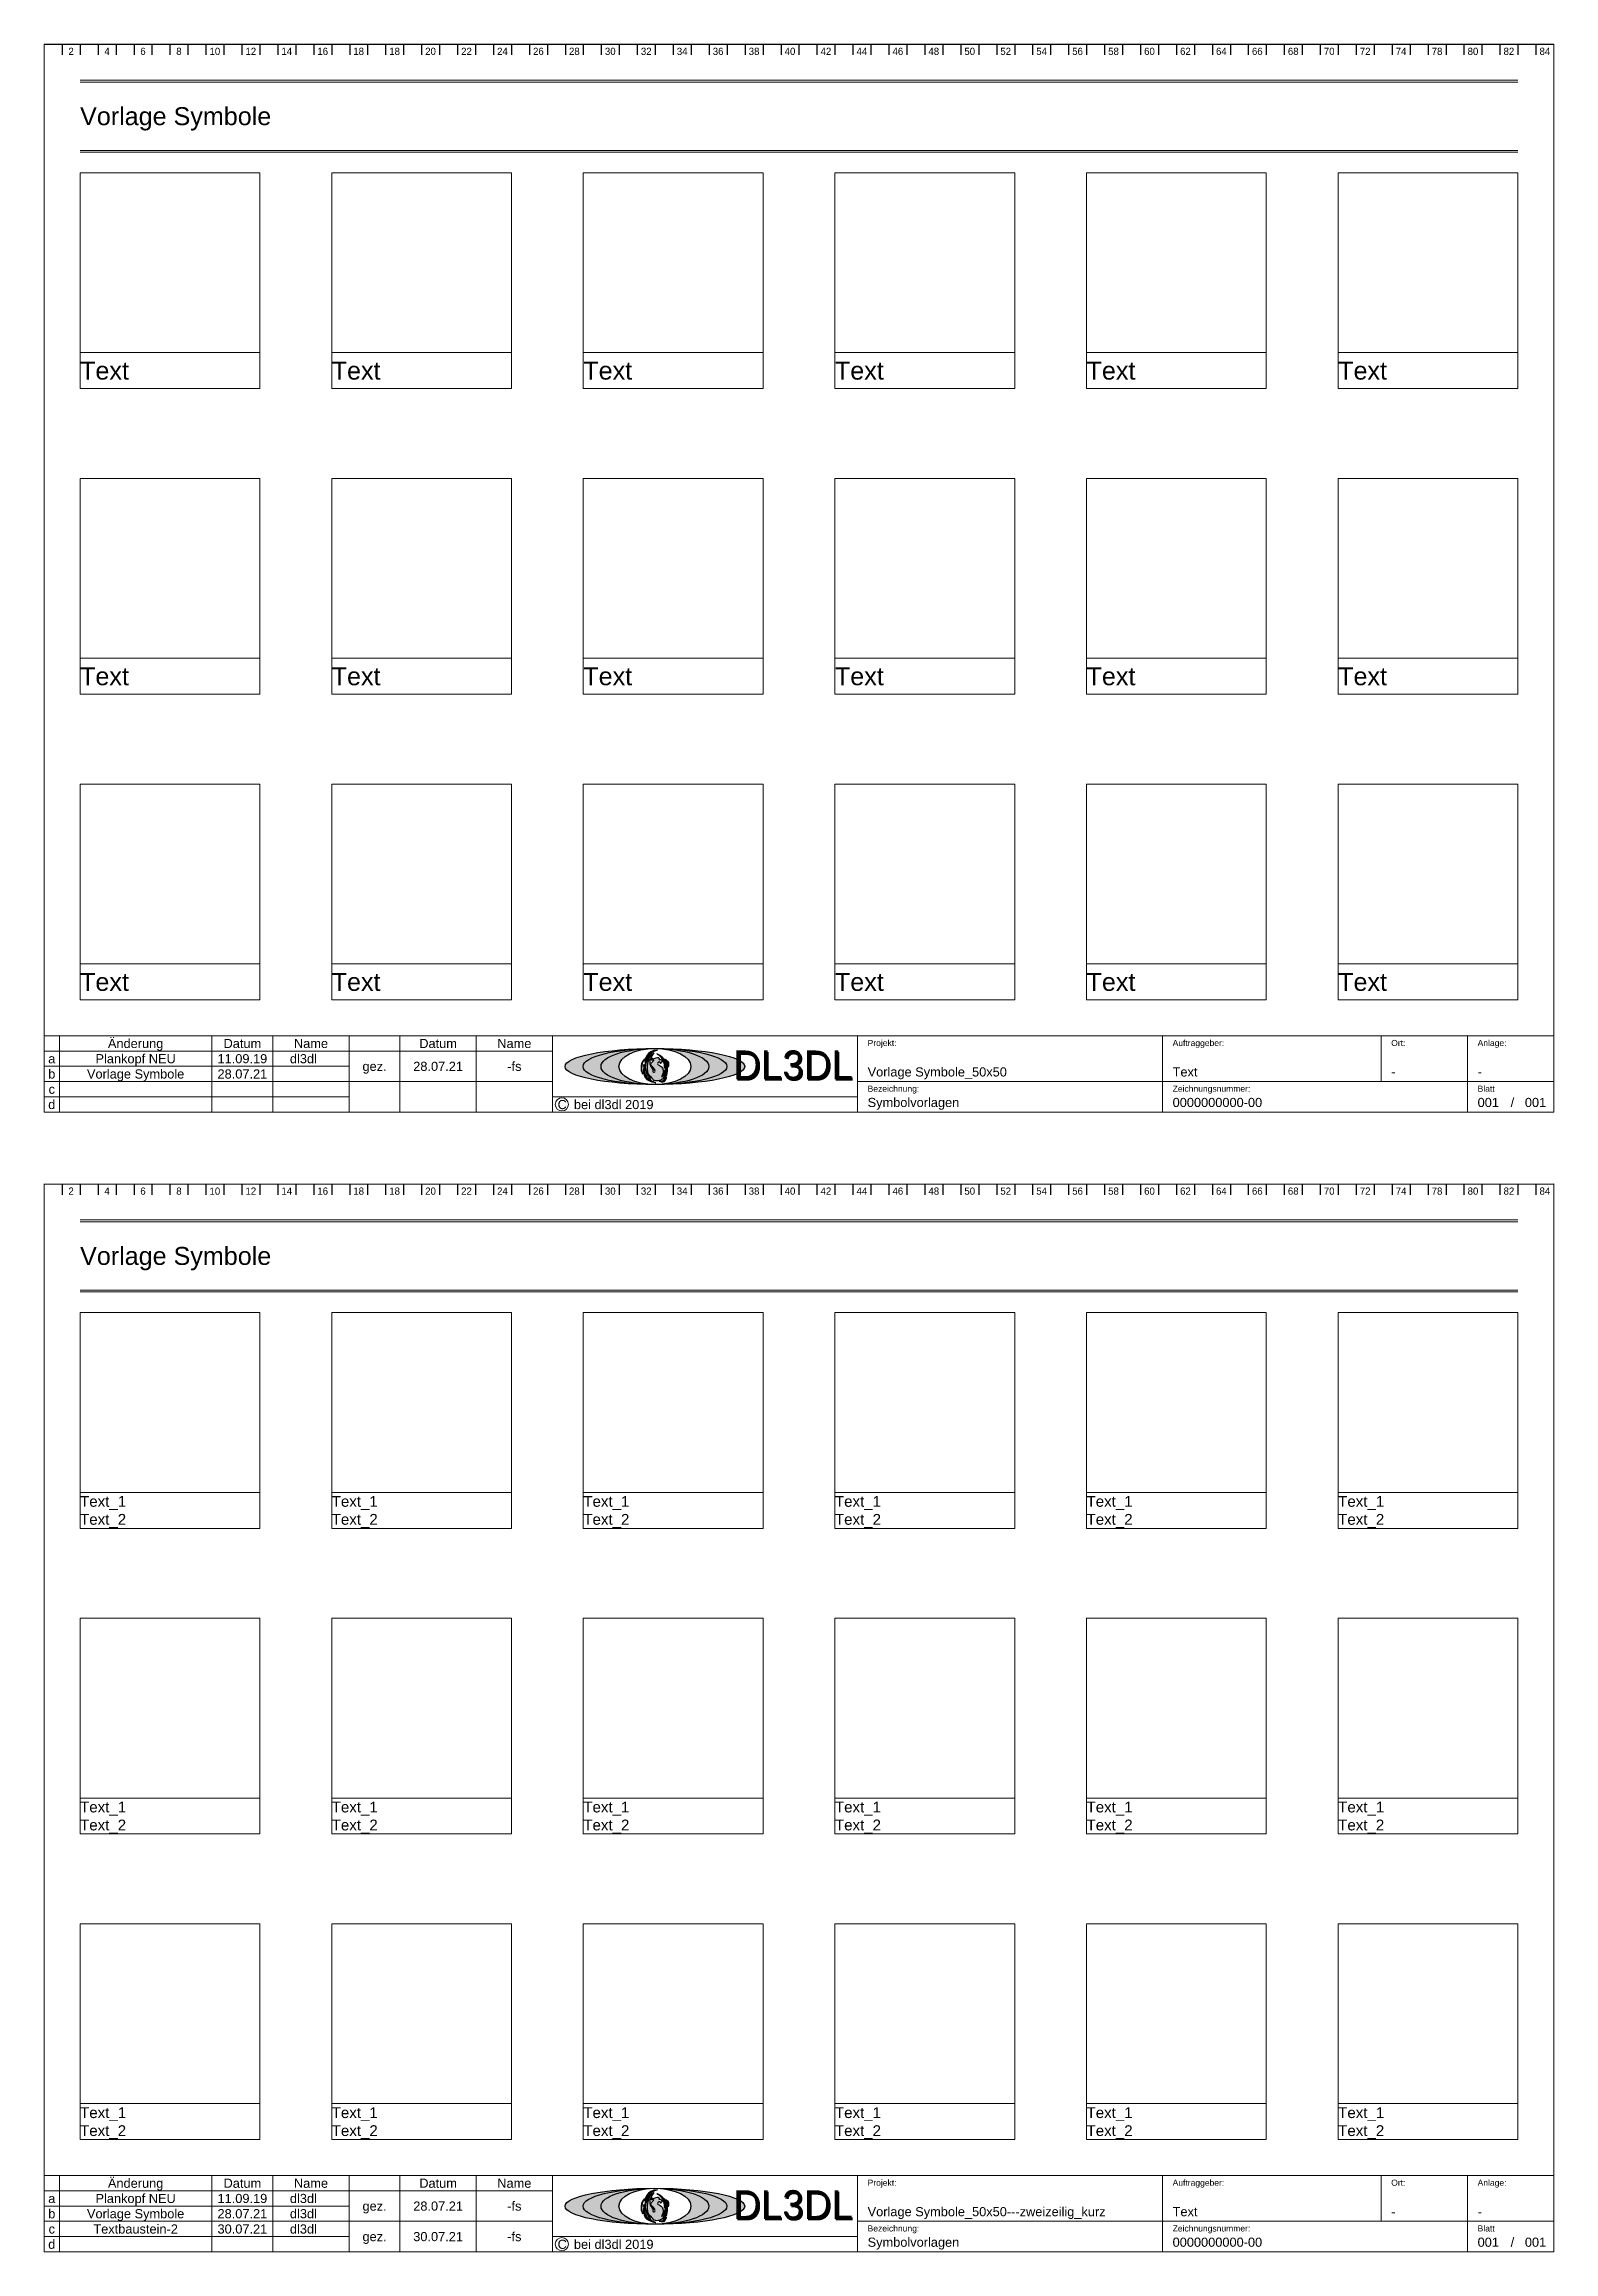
# Model space of a CAD drawing. Header units: millimetres. Extents: x 0 to 1740, y -634 to 297.
# Drawn here: x 0 to 420, y -317 to 297 of the extents above; entities that cross this region are included whole.
import ezdxf
from ezdxf.enums import TextEntityAlignment as Align

# ---------------------------------------------------------------- set-up
doc = ezdxf.new("R2010")
doc.units = ezdxf.units.MM
doc.layers.get('0').update_dxf_attribs({"lineweight": 25, "true_color": 0xffffff})
for name, color, linetype, lineweight, true_color in [('_Legende', 5, 'Continuous', 5, 0x0000ff), ('_Rahmen_Symbol_bl', 5, 'Continuous', 5, 0x0000ff), ('_Rahmen_Symbol_rt', 1, 'Continuous', 5, 0xff0000), ('_Rahmen_Symbol_Text', 3, 'Continuous', 5, 0x00ff00), ('_Zeichenfläche', 30, 'Continuous', 5, 0xff7f00), ('BLATTRAHMEN', 5, 'Continuous', 5, 0x0000ff), ('FORMAT', 2, 'Continuous', 5, 0xffff00), ('LOGO_A', 1, 'Continuous', 5, 0xff0000), ('LOGO_B', 30, 'Continuous', 5, 0xff7f00), ('LOGO_C', 12, 'Continuous', 5, 0xaa0000), ('LOGO_TEXT', 5, 'Continuous', 5, 0x0000ff), ('TEXT_VORGABE', 1, 'Continuous', 5, 0xff0000)]:
    doc.layers.add(name, color=color, linetype=linetype, lineweight=lineweight, true_color=true_color)
for name, color, linetype, true_color in [('Logo_Text2', 1, 'Continuous', 0xff0000), ('PFOENIX', 94, 'Continuous', 0x008000), ('RASTER', 5, 'Continuous', 0x0000ff), ('TEXT_AUSGEFUELLT', 3, 'Continuous', 0x00ff00)]:
    doc.layers.add(name, color=color, linetype=linetype, true_color=true_color)
doc.styles.add('textstyle100', font='')
doc.styles.add('textstyle110', font='')
doc.styles.add('textstyle111', font='')
doc.styles.add('textstyle121', font='')
doc.styles.add('textstyle122', font='')
doc.styles.add('textstyle1271', font='')
doc.styles.add('textstyle1272', font='')
doc.styles.add('textstyle1273', font='')
doc.styles.add('textstyle1274', font='')
doc.styles.add('textstyle1275', font='')
doc.styles.add('textstyle1277', font='')
doc.styles.add('textstyle1278', font='')
doc.styles.add('textstyle1279', font='')
doc.styles.add('textstyle1280', font='')
doc.styles.add('textstyle1281', font='')
doc.styles.add('textstyle1282', font='')
doc.styles.add('textstyle1283', font='')
doc.styles.add('textstyle1348', font='')
doc.styles.add('textstyle1349', font='')
doc.styles.add('textstyle1350', font='')
doc.styles.add('textstyle1351', font='')
doc.styles.add('textstyle1352', font='')
doc.styles.add('textstyle1353', font='')
doc.styles.add('textstyle136', font='')
doc.styles.add('textstyle137', font='')
doc.styles.add('textstyle148', font='')
doc.styles.add('textstyle149', font='')
doc.styles.add('textstyle1515', font='')
doc.styles.add('textstyle1516', font='')
doc.styles.add('textstyle1517', font='')
doc.styles.add('textstyle1518', font='')
doc.styles.add('textstyle1519', font='')
doc.styles.add('textstyle1520', font='')
doc.styles.add('textstyle1521', font='')
doc.styles.add('textstyle1522', font='')
doc.styles.add('textstyle1523', font='')
doc.styles.add('textstyle1524', font='')
doc.styles.add('textstyle1525', font='')
doc.styles.add('textstyle1526', font='')
doc.styles.add('textstyle1527', font='')
doc.styles.add('textstyle1528', font='')
doc.styles.add('textstyle1529', font='')
doc.styles.add('textstyle1530', font='')
doc.styles.add('textstyle1531', font='')
doc.styles.add('textstyle1532', font='')
doc.styles.add('textstyle1533', font='')
doc.styles.add('textstyle1534', font='')
doc.styles.add('textstyle1535', font='')
doc.styles.add('textstyle1536', font='')
doc.styles.add('textstyle1537', font='')
doc.styles.add('textstyle1539', font='')
doc.styles.add('textstyle154', font='')
doc.styles.add('textstyle1540', font='')
doc.styles.add('textstyle1541', font='')
doc.styles.add('textstyle1542', font='')
doc.styles.add('textstyle1543', font='')
doc.styles.add('textstyle1544', font='')
doc.styles.add('textstyle1545', font='')
doc.styles.add('textstyle1546', font='')
doc.styles.add('textstyle157', font='')
doc.styles.add('textstyle1630', font='')
doc.styles.add('textstyle1631', font='')
doc.styles.add('textstyle1632', font='')
doc.styles.add('textstyle1633', font='')
doc.styles.add('textstyle1634', font='')
doc.styles.add('textstyle1652', font='')
doc.styles.add('textstyle1653', font='')
doc.styles.add('textstyle168', font='')
doc.styles.add('textstyle169', font='')
doc.styles.add('textstyle184', font='')
doc.styles.add('textstyle185', font='')
doc.styles.add('textstyle19', font='')
doc.styles.add('textstyle195', font='')
doc.styles.add('textstyle196', font='')
doc.styles.add('textstyle20', font='')
doc.styles.add('textstyle203', font='')
doc.styles.add('textstyle204', font='')
doc.styles.add('textstyle215', font='')
doc.styles.add('textstyle216', font='')
doc.styles.add('textstyle222', font='')
doc.styles.add('textstyle223', font='')
doc.styles.add('textstyle233', font='')
doc.styles.add('textstyle234', font='')
doc.styles.add('textstyle240', font='')
doc.styles.add('textstyle248', font='')
doc.styles.add('textstyle251', font='')
doc.styles.add('textstyle252', font='')
doc.styles.add('textstyle266', font='')
doc.styles.add('textstyle267', font='')
doc.styles.add('textstyle28', font='')
doc.styles.add('textstyle283', font='')
doc.styles.add('textstyle284', font='')
doc.styles.add('textstyle29', font='')
doc.styles.add('textstyle293', font='')
doc.styles.add('textstyle294', font='')
doc.styles.add('textstyle304', font='')
doc.styles.add('textstyle305', font='')
doc.styles.add('textstyle308', font='')
doc.styles.add('textstyle309', font='')
doc.styles.add('textstyle327', font='')
doc.styles.add('textstyle328', font='')
doc.styles.add('textstyle334', font='')
doc.styles.add('textstyle335', font='')
doc.styles.add('textstyle338', font='')
doc.styles.add('textstyle339', font='')
doc.styles.add('textstyle345', font='')
doc.styles.add('textstyle360', font='')
doc.styles.add('textstyle366', font='')
doc.styles.add('textstyle367', font='')
doc.styles.add('textstyle371', font='')
doc.styles.add('textstyle372', font='')
doc.styles.add('textstyle377', font='')
doc.styles.add('textstyle378', font='')
doc.styles.add('textstyle393', font='')
doc.styles.add('textstyle40', font='')
doc.styles.add('textstyle408', font='')
doc.styles.add('textstyle41', font='')
doc.styles.add('textstyle414', font='')
doc.styles.add('textstyle415', font='')
doc.styles.add('textstyle419', font='')
doc.styles.add('textstyle420', font='')
doc.styles.add('textstyle425', font='')
doc.styles.add('textstyle426', font='')
doc.styles.add('textstyle44', font='')
doc.styles.add('textstyle447', font='')
doc.styles.add('textstyle448', font='')
doc.styles.add('textstyle45', font='')
doc.styles.add('textstyle452', font='')
doc.styles.add('textstyle453', font='')
doc.styles.add('textstyle463', font='')
doc.styles.add('textstyle464', font='')
doc.styles.add('textstyle468', font='')
doc.styles.add('textstyle469', font='')
doc.styles.add('textstyle474', font='')
doc.styles.add('textstyle475', font='')
doc.styles.add('textstyle501', font='')
doc.styles.add('textstyle502', font='')
doc.styles.add('textstyle503', font='')
doc.styles.add('textstyle504', font='')
doc.styles.add('textstyle509', font='')
doc.styles.add('textstyle510', font='')
doc.styles.add('textstyle514', font='')
doc.styles.add('textstyle515', font='')
doc.styles.add('textstyle533', font='')
doc.styles.add('textstyle534', font='')
doc.styles.add('textstyle548', font='')
doc.styles.add('textstyle55', font='')
doc.styles.add('textstyle551', font='')
doc.styles.add('textstyle552', font='')
doc.styles.add('textstyle553', font='')
doc.styles.add('textstyle554', font='')
doc.styles.add('textstyle56', font='')
doc.styles.add('textstyle566', font='')
doc.styles.add('textstyle571', font='')
doc.styles.add('textstyle572', font='')
doc.styles.add('textstyle584', font='')
doc.styles.add('textstyle590', font='')
doc.styles.add('textstyle604', font='')
doc.styles.add('textstyle605', font='')
doc.styles.add('textstyle609', font='')
doc.styles.add('textstyle610', font='')
doc.styles.add('textstyle619', font='')
doc.styles.add('textstyle622', font='')
doc.styles.add('textstyle623', font='')
doc.styles.add('textstyle639', font='')
doc.styles.add('textstyle640', font='')
doc.styles.add('textstyle649', font='')
doc.styles.add('textstyle66', font='')
doc.styles.add('textstyle664', font='')
doc.styles.add('textstyle680', font='')
doc.styles.add('textstyle681', font='')
doc.styles.add('textstyle686', font='')
doc.styles.add('textstyle687', font='')
doc.styles.add('textstyle691', font='')
doc.styles.add('textstyle692', font='')
doc.styles.add('textstyle713', font='')
doc.styles.add('textstyle714', font='')
doc.styles.add('textstyle719', font='')
doc.styles.add('textstyle720', font='')
doc.styles.add('textstyle724', font='')
doc.styles.add('textstyle725', font='')
doc.styles.add('textstyle739', font='')
doc.styles.add('textstyle74', font='')
doc.styles.add('textstyle740', font='')
doc.styles.add('textstyle742', font='')
doc.styles.add('textstyle750', font='')
doc.styles.add('textstyle759', font='')
doc.styles.add('textstyle760', font='')
doc.styles.add('textstyle766', font='')
doc.styles.add('textstyle767', font='')
doc.styles.add('textstyle77', font='')
doc.styles.add('textstyle777', font='')
doc.styles.add('textstyle778', font='')
doc.styles.add('textstyle78', font='')
doc.styles.add('textstyle784', font='')
doc.styles.add('textstyle785', font='')
doc.styles.add('textstyle795', font='')
doc.styles.add('textstyle796', font='')
doc.styles.add('textstyle8', font='')
doc.styles.add('textstyle810', font='')
doc.styles.add('textstyle811', font='')
doc.styles.add('textstyle821', font='')
doc.styles.add('textstyle828', font='')
doc.styles.add('textstyle829', font='')
doc.styles.add('textstyle839', font='')
doc.styles.add('textstyle840', font='')
doc.styles.add('textstyle846', font='')
doc.styles.add('textstyle847', font='')
doc.styles.add('textstyle858', font='')
doc.styles.add('textstyle859', font='')
doc.styles.add('textstyle866', font='')
doc.styles.add('textstyle877', font='')
doc.styles.add('textstyle878', font='')
doc.styles.add('textstyle88', font='')
doc.styles.add('textstyle89', font='')
doc.styles.add('textstyle9', font='')
doc.styles.add('textstyle99', font='')
doc.styles.get('textstyle100').set_extended_font_data('textstyle80')
doc.styles.get('textstyle110').set_extended_font_data('textstyle78')
doc.styles.get('textstyle111').set_extended_font_data('textstyle78')
doc.styles.get('textstyle121').set_extended_font_data('textstyle79')
doc.styles.get('textstyle122').set_extended_font_data('textstyle79')
doc.styles.get('textstyle1271').set_extended_font_data('Arial')
doc.styles.get('textstyle1272').set_extended_font_data('Arial')
doc.styles.get('textstyle1273').set_extended_font_data('Arial')
doc.styles.get('textstyle1274').set_extended_font_data('Arial')
doc.styles.get('textstyle1275').set_extended_font_data('Arial')
doc.styles.get('textstyle1277').set_extended_font_data('Arial')
doc.styles.get('textstyle1278').set_extended_font_data('Arial')
doc.styles.get('textstyle1279').set_extended_font_data('Arial')
doc.styles.get('textstyle1280').set_extended_font_data('Arial')
doc.styles.get('textstyle1281').set_extended_font_data('Arial')
doc.styles.get('textstyle1282').set_extended_font_data('Arial')
doc.styles.get('textstyle1283').set_extended_font_data('Arial')
doc.styles.get('textstyle1348').set_extended_font_data('Arial')
doc.styles.get('textstyle1349').set_extended_font_data('Arial')
doc.styles.get('textstyle1350').set_extended_font_data('Arial')
doc.styles.get('textstyle1351').set_extended_font_data('Arial')
doc.styles.get('textstyle1352').set_extended_font_data('Arial')
doc.styles.get('textstyle1353').set_extended_font_data('Arial')
doc.styles.get('textstyle136').set_extended_font_data('textstyle142')
doc.styles.get('textstyle137').set_extended_font_data('textstyle142')
doc.styles.get('textstyle148').set_extended_font_data('textstyle141')
doc.styles.get('textstyle149').set_extended_font_data('textstyle141')
doc.styles.get('textstyle1515').set_extended_font_data('Arial')
doc.styles.get('textstyle1516').set_extended_font_data('Arial')
doc.styles.get('textstyle1517').set_extended_font_data('Arial')
doc.styles.get('textstyle1518').set_extended_font_data('Arial')
doc.styles.get('textstyle1519').set_extended_font_data('Arial')
doc.styles.get('textstyle1520').set_extended_font_data('Arial')
doc.styles.get('textstyle1521').set_extended_font_data('Arial')
doc.styles.get('textstyle1522').set_extended_font_data('Arial')
doc.styles.get('textstyle1523').set_extended_font_data('Arial')
doc.styles.get('textstyle1524').set_extended_font_data('Arial')
doc.styles.get('textstyle1525').set_extended_font_data('Arial')
doc.styles.get('textstyle1526').set_extended_font_data('Arial')
doc.styles.get('textstyle1527').set_extended_font_data('Arial')
doc.styles.get('textstyle1528').set_extended_font_data('Arial')
doc.styles.get('textstyle1529').set_extended_font_data('Arial')
doc.styles.get('textstyle1530').set_extended_font_data('Arial')
doc.styles.get('textstyle1531').set_extended_font_data('Arial')
doc.styles.get('textstyle1532').set_extended_font_data('Arial')
doc.styles.get('textstyle1533').set_extended_font_data('Arial')
doc.styles.get('textstyle1534').set_extended_font_data('Arial')
doc.styles.get('textstyle1535').set_extended_font_data('Arial')
doc.styles.get('textstyle1536').set_extended_font_data('Arial')
doc.styles.get('textstyle1537').set_extended_font_data('Arial')
doc.styles.get('textstyle1539').set_extended_font_data('Arial')
doc.styles.get('textstyle154').set_extended_font_data('textstyle82')
doc.styles.get('textstyle1540').set_extended_font_data('Arial')
doc.styles.get('textstyle1541').set_extended_font_data('Arial')
doc.styles.get('textstyle1542').set_extended_font_data('Arial')
doc.styles.get('textstyle1543').set_extended_font_data('Arial')
doc.styles.get('textstyle1544').set_extended_font_data('Arial')
doc.styles.get('textstyle1545').set_extended_font_data('Arial')
doc.styles.get('textstyle1546').set_extended_font_data('Arial')
doc.styles.get('textstyle157').set_extended_font_data('textstyle82')
doc.styles.get('textstyle1630').set_extended_font_data('Arial')
doc.styles.get('textstyle1631').set_extended_font_data('Arial')
doc.styles.get('textstyle1632').set_extended_font_data('Arial')
doc.styles.get('textstyle1633').set_extended_font_data('Arial')
doc.styles.get('textstyle1634').set_extended_font_data('Arial')
doc.styles.get('textstyle1652').set_extended_font_data('Arial')
doc.styles.get('textstyle1653').set_extended_font_data('Arial')
doc.styles.get('textstyle168').set_extended_font_data('textstyle140')
doc.styles.get('textstyle169').set_extended_font_data('textstyle140')
doc.styles.get('textstyle184').set_extended_font_data('textstyle146')
doc.styles.get('textstyle185').set_extended_font_data('textstyle146')
doc.styles.get('textstyle19').set_extended_font_data('textstyle72')
doc.styles.get('textstyle195').set_extended_font_data('textstyle145')
doc.styles.get('textstyle196').set_extended_font_data('textstyle145')
doc.styles.get('textstyle20').set_extended_font_data('textstyle72')
doc.styles.get('textstyle203').set_extended_font_data('textstyle143')
doc.styles.get('textstyle204').set_extended_font_data('textstyle143')
doc.styles.get('textstyle215').set_extended_font_data('textstyle144')
doc.styles.get('textstyle216').set_extended_font_data('textstyle144')
doc.styles.get('textstyle222').set_extended_font_data('textstyle150')
doc.styles.get('textstyle223').set_extended_font_data('textstyle150')
doc.styles.get('textstyle233').set_extended_font_data('textstyle149')
doc.styles.get('textstyle234').set_extended_font_data('textstyle149')
doc.styles.get('textstyle240').set_extended_font_data('textstyle147')
doc.styles.get('textstyle248').set_extended_font_data('textstyle147')
doc.styles.get('textstyle251').set_extended_font_data('textstyle148')
doc.styles.get('textstyle252').set_extended_font_data('textstyle148')
doc.styles.get('textstyle266').set_extended_font_data('textstyle154')
doc.styles.get('textstyle267').set_extended_font_data('textstyle154')
doc.styles.get('textstyle28').set_extended_font_data('textstyle70')
doc.styles.get('textstyle283').set_extended_font_data('textstyle153')
doc.styles.get('textstyle284').set_extended_font_data('textstyle153')
doc.styles.get('textstyle29').set_extended_font_data('textstyle70')
doc.styles.get('textstyle293').set_extended_font_data('textstyle151')
doc.styles.get('textstyle294').set_extended_font_data('textstyle151')
doc.styles.get('textstyle304').set_extended_font_data('textstyle152')
doc.styles.get('textstyle305').set_extended_font_data('textstyle152')
doc.styles.get('textstyle308').set_extended_font_data('TGL 31034-1')
doc.styles.get('textstyle309').set_extended_font_data('TGL 31034-1')
doc.styles.get('textstyle327').set_extended_font_data('TGL 31034-1')
doc.styles.get('textstyle328').set_extended_font_data('TGL 31034-1')
doc.styles.get('textstyle334').set_extended_font_data('Arial')
doc.styles.get('textstyle335').set_extended_font_data('Arial')
doc.styles.get('textstyle338').set_extended_font_data('Arial')
doc.styles.get('textstyle339').set_extended_font_data('Arial')
doc.styles.get('textstyle345').set_extended_font_data('Arial')
doc.styles.get('textstyle360').set_extended_font_data('Arial')
doc.styles.get('textstyle366').set_extended_font_data('Arial')
doc.styles.get('textstyle367').set_extended_font_data('Arial')
doc.styles.get('textstyle371').set_extended_font_data('Arial')
doc.styles.get('textstyle372').set_extended_font_data('Arial')
doc.styles.get('textstyle377').set_extended_font_data('Arial')
doc.styles.get('textstyle378').set_extended_font_data('Arial')
doc.styles.get('textstyle393').set_extended_font_data('Arial')
doc.styles.get('textstyle40').set_extended_font_data('textstyle71')
doc.styles.get('textstyle408').set_extended_font_data('Arial')
doc.styles.get('textstyle41').set_extended_font_data('textstyle71')
doc.styles.get('textstyle414').set_extended_font_data('Arial')
doc.styles.get('textstyle415').set_extended_font_data('Arial')
doc.styles.get('textstyle419').set_extended_font_data('Arial')
doc.styles.get('textstyle420').set_extended_font_data('Arial')
doc.styles.get('textstyle425').set_extended_font_data('Arial')
doc.styles.get('textstyle426').set_extended_font_data('Arial')
doc.styles.get('textstyle44').set_extended_font_data('textstyle77')
doc.styles.get('textstyle447').set_extended_font_data('Arial')
doc.styles.get('textstyle448').set_extended_font_data('Arial')
doc.styles.get('textstyle45').set_extended_font_data('textstyle77')
doc.styles.get('textstyle452').set_extended_font_data('Arial')
doc.styles.get('textstyle453').set_extended_font_data('Arial')
doc.styles.get('textstyle463').set_extended_font_data('Arial')
doc.styles.get('textstyle464').set_extended_font_data('Arial')
doc.styles.get('textstyle468').set_extended_font_data('Arial')
doc.styles.get('textstyle469').set_extended_font_data('Arial')
doc.styles.get('textstyle474').set_extended_font_data('Arial')
doc.styles.get('textstyle475').set_extended_font_data('Arial')
doc.styles.get('textstyle501').set_extended_font_data('Arial')
doc.styles.get('textstyle502').set_extended_font_data('Arial')
doc.styles.get('textstyle503').set_extended_font_data('Arial')
doc.styles.get('textstyle504').set_extended_font_data('Arial')
doc.styles.get('textstyle509').set_extended_font_data('Arial')
doc.styles.get('textstyle510').set_extended_font_data('Arial')
doc.styles.get('textstyle514').set_extended_font_data('Arial')
doc.styles.get('textstyle515').set_extended_font_data('Arial')
doc.styles.get('textstyle533').set_extended_font_data('Arial')
doc.styles.get('textstyle534').set_extended_font_data('Arial')
doc.styles.get('textstyle548').set_extended_font_data('Arial')
doc.styles.get('textstyle55').set_extended_font_data('textstyle76')
doc.styles.get('textstyle551').set_extended_font_data('Arial')
doc.styles.get('textstyle552').set_extended_font_data('Arial')
doc.styles.get('textstyle553').set_extended_font_data('Arial')
doc.styles.get('textstyle554').set_extended_font_data('Arial')
doc.styles.get('textstyle56').set_extended_font_data('textstyle76')
doc.styles.get('textstyle566').set_extended_font_data('Arial')
doc.styles.get('textstyle571').set_extended_font_data('Arial')
doc.styles.get('textstyle572').set_extended_font_data('Arial')
doc.styles.get('textstyle584').set_extended_font_data('Arial')
doc.styles.get('textstyle590').set_extended_font_data('Arial')
doc.styles.get('textstyle604').set_extended_font_data('Arial')
doc.styles.get('textstyle605').set_extended_font_data('Arial')
doc.styles.get('textstyle609').set_extended_font_data('Arial')
doc.styles.get('textstyle610').set_extended_font_data('Arial')
doc.styles.get('textstyle619').set_extended_font_data('Arial')
doc.styles.get('textstyle622').set_extended_font_data('Arial')
doc.styles.get('textstyle623').set_extended_font_data('Arial')
doc.styles.get('textstyle639').set_extended_font_data('Arial')
doc.styles.get('textstyle640').set_extended_font_data('Arial')
doc.styles.get('textstyle649').set_extended_font_data('Arial')
doc.styles.get('textstyle66').set_extended_font_data('textstyle74')
doc.styles.get('textstyle664').set_extended_font_data('Arial')
doc.styles.get('textstyle680').set_extended_font_data('Arial')
doc.styles.get('textstyle681').set_extended_font_data('Arial')
doc.styles.get('textstyle686').set_extended_font_data('Arial')
doc.styles.get('textstyle687').set_extended_font_data('Arial')
doc.styles.get('textstyle691').set_extended_font_data('Arial')
doc.styles.get('textstyle692').set_extended_font_data('Arial')
doc.styles.get('textstyle713').set_extended_font_data('Arial')
doc.styles.get('textstyle714').set_extended_font_data('Arial')
doc.styles.get('textstyle719').set_extended_font_data('Arial')
doc.styles.get('textstyle720').set_extended_font_data('Arial')
doc.styles.get('textstyle724').set_extended_font_data('Arial')
doc.styles.get('textstyle725').set_extended_font_data('Arial')
doc.styles.get('textstyle739').set_extended_font_data('textstyle56')
doc.styles.get('textstyle74').set_extended_font_data('textstyle74')
doc.styles.get('textstyle740').set_extended_font_data('textstyle56')
doc.styles.get('textstyle742').set_extended_font_data('textstyle58')
doc.styles.get('textstyle750').set_extended_font_data('textstyle58')
doc.styles.get('textstyle759').set_extended_font_data('textstyle57')
doc.styles.get('textstyle760').set_extended_font_data('textstyle57')
doc.styles.get('textstyle766').set_extended_font_data('textstyle60')
doc.styles.get('textstyle767').set_extended_font_data('textstyle60')
doc.styles.get('textstyle77').set_extended_font_data('textstyle75')
doc.styles.get('textstyle777').set_extended_font_data('textstyle62')
doc.styles.get('textstyle778').set_extended_font_data('textstyle62')
doc.styles.get('textstyle78').set_extended_font_data('textstyle75')
doc.styles.get('textstyle784').set_extended_font_data('textstyle59')
doc.styles.get('textstyle785').set_extended_font_data('textstyle59')
doc.styles.get('textstyle795').set_extended_font_data('textstyle61')
doc.styles.get('textstyle796').set_extended_font_data('textstyle61')
doc.styles.get('textstyle8').set_extended_font_data('textstyle73')
doc.styles.get('textstyle810').set_extended_font_data('textstyle64')
doc.styles.get('textstyle811').set_extended_font_data('textstyle64')
doc.styles.get('textstyle821').set_extended_font_data('textstyle66')
doc.styles.get('textstyle828').set_extended_font_data('textstyle63')
doc.styles.get('textstyle829').set_extended_font_data('textstyle63')
doc.styles.get('textstyle839').set_extended_font_data('textstyle65')
doc.styles.get('textstyle840').set_extended_font_data('textstyle65')
doc.styles.get('textstyle846').set_extended_font_data('textstyle69')
doc.styles.get('textstyle847').set_extended_font_data('textstyle69')
doc.styles.get('textstyle858').set_extended_font_data('textstyle68')
doc.styles.get('textstyle859').set_extended_font_data('textstyle68')
doc.styles.get('textstyle866').set_extended_font_data('textstyle66')
doc.styles.get('textstyle877').set_extended_font_data('textstyle67')
doc.styles.get('textstyle878').set_extended_font_data('textstyle67')
doc.styles.get('textstyle88').set_extended_font_data('textstyle81')
doc.styles.get('textstyle89').set_extended_font_data('textstyle81')
doc.styles.get('textstyle9').set_extended_font_data('textstyle73')
doc.styles.get('textstyle99').set_extended_font_data('textstyle80')

msp = doc.modelspace()

# ---------------------------------------------------------------- texts
at = {"layer": '_Legende'}
for style, p in [('textstyle1652', (10, 276.97)), ('textstyle1653', (10, -40))]:
    msp.add_text('Vorlage Symbole', height=5, dxfattribs=dict(at, style=style)).set_placement(p, align=Align.MIDDLE_LEFT)
at = {"layer": '_Rahmen_Symbol_Text'}
for s, height, style, p in [('Text', 5, 'textstyle1348', (10, 206.21)), ('Text', 5, 'textstyle1349', (80, 206.21)), ('Text', 5, 'textstyle1350', (150, 206.21)), ('Text', 5, 'textstyle1351', (220, 206.21)), ('Text', 5, 'textstyle1352', (290, 206.21)), ('Text', 5, 'textstyle1353', (360, 206.21)), ('Text', 5, 'textstyle1277', (10, 121.21)), ('Text', 5, 'textstyle1278', (80, 121.21)), ('Text', 5, 'textstyle1279', (150, 121.21)), ('Text', 5, 'textstyle1280', (220, 121.21)), ('Text', 5, 'textstyle1281', (290, 121.21)), ('Text', 5, 'textstyle1282', (360, 121.21)), ('Text', 5, 'textstyle1283', (10, 36.21)), ('Text', 5, 'textstyle1271', (80, 36.21)), ('Text', 5, 'textstyle1272', (150, 36.21)), ('Text', 5, 'textstyle1273', (220, 36.21)), ('Text', 5, 'textstyle1274', (290, 36.21)), ('Text', 5, 'textstyle1275', (360, 36.21)), ('Text_1', 3, 'textstyle1630', (10, -108.26)), ('Text_1', 3, 'textstyle1632', (80, -108.26)), ('Text_1', 3, 'textstyle1634', (150, -108.26)), ('Text_1', 3, 'textstyle1524', (220, -108.26)), ('Text_1', 3, 'textstyle1526', (290, -108.26)), ('Text_1', 3, 'textstyle1528', (360, -108.26)), ('Text_2', 3, 'textstyle1631', (10, -113.26)), ('Text_2', 3, 'textstyle1633', (80, -113.26)), ('Text_2', 3, 'textstyle1523', (150, -113.26)), ('Text_2', 3, 'textstyle1525', (220, -113.26)), ('Text_2', 3, 'textstyle1527', (290, -113.26)), ('Text_2', 3, 'textstyle1529', (360, -113.26)), ('Text_1', 3, 'textstyle1530', (10, -193.26)), ('Text_1', 3, 'textstyle1516', (80, -193.26)), ('Text_1', 3, 'textstyle1518', (150, -193.26)), ('Text_1', 3, 'textstyle1520', (220, -193.26)), ('Text_1', 3, 'textstyle1522', (290, -193.26)), ('Text_1', 3, 'textstyle1540', (360, -193.26)), ('Text_2', 3, 'textstyle1515', (10, -198.26)), ('Text_2', 3, 'textstyle1517', (80, -198.26)), ('Text_2', 3, 'textstyle1519', (150, -198.26)), ('Text_2', 3, 'textstyle1521', (220, -198.26)), ('Text_2', 3, 'textstyle1539', (290, -198.26)), ('Text_2', 3, 'textstyle1541', (360, -198.26)), ('Text_1', 3, 'textstyle1542', (10, -278.26)), ('Text_2', 3, 'textstyle1543', (10, -283.26)), ('Text_1', 3, 'textstyle1544', (80, -278.26)), ('Text_2', 3, 'textstyle1545', (80, -283.26)), ('Text_1', 3, 'textstyle1546', (150, -278.26)), ('Text_2', 3, 'textstyle1531', (150, -283.26)), ('Text_1', 3, 'textstyle1532', (220, -278.26)), ('Text_2', 3, 'textstyle1533', (220, -283.26)), ('Text_1', 3, 'textstyle1534', (290, -278.26)), ('Text_2', 3, 'textstyle1535', (290, -283.26)), ('Text_1', 3, 'textstyle1536', (360, -278.26)), ('Text_2', 3, 'textstyle1537', (360, -283.26))]:
    msp.add_text(s, height=height, dxfattribs=dict(at, style=style)).set_placement(p, align=Align.MIDDLE_LEFT)
at = {"layer": 'LOGO_TEXT'}
for style, p in [('textstyle308', (208.63, 12.75)), ('textstyle309', (208.63, -304.22))]:
    msp.add_text('DL3DL', height=8, dxfattribs=dict(at, style=style)).set_placement(p, align=Align.MIDDLE_CENTER)
at = {"layer": 'Logo_Text2'}
for style, p in [('textstyle327', (208.35, 13.14)), ('textstyle328', (208.35, -303.83))]:
    msp.add_text('DL3DL', height=8, dxfattribs=dict(at, style=style)).set_placement(p, align=Align.MIDDLE_CENTER)
at = {"layer": 'RASTER', "linetype": 'BYBLOCK'}
for s, style, p in [('2', 'textstyle759', (7.5, 294)), ('4', 'textstyle739', (17.5, 294)), ('6', 'textstyle750', (27.5, 294)), ('8', 'textstyle784', (37.5, 294)), ('10', 'textstyle795', (47.5, 294)), ('12', 'textstyle766', (57.5, 294)), ('14', 'textstyle777', (67.5, 294)), ('16', 'textstyle828', (77.5, 294)), ('18', 'textstyle839', (87.5, 294)), ('18', 'textstyle810', (97.5, 294)), ('20', 'textstyle821', (107.5, 294)), ('22', 'textstyle877', (117.5, 294)), ('24', 'textstyle846', (127.5, 294)), ('26', 'textstyle858', (137.5, 294)), ('28', 'textstyle28', (147.5, 294)), ('30', 'textstyle40', (157.5, 294)), ('32', 'textstyle8', (167.5, 294)), ('34', 'textstyle19', (177.5, 294)), ('36', 'textstyle74', (187.5, 294)), ('38', 'textstyle77', (197.5, 294)), ('40', 'textstyle44', (207.5, 294)), ('42', 'textstyle55', (217.5, 294)), ('44', 'textstyle110', (227.5, 294)), ('46', 'textstyle121', (237.5, 294)), ('48', 'textstyle88', (247.5, 294)), ('50', 'textstyle99', (257.5, 294)), ('52', 'textstyle154', (267.5, 294)), ('54', 'textstyle168', (277.5, 294)), ('56', 'textstyle136', (287.5, 294)), ('58', 'textstyle148', (297.5, 294)), ('60', 'textstyle203', (307.5, 294)), ('62', 'textstyle215', (317.5, 294)), ('64', 'textstyle184', (327.5, 294)), ('66', 'textstyle195', (337.5, 294)), ('68', 'textstyle248', (347.5, 294)), ('70', 'textstyle251', (357.5, 294)), ('72', 'textstyle222', (367.5, 294)), ('74', 'textstyle233', (377.5, 294)), ('78', 'textstyle293', (387.5, 294)), ('80', 'textstyle304', (397.5, 294)), ('82', 'textstyle266', (407.5, 294)), ('84', 'textstyle283', (417.5, 294)), ('2', 'textstyle760', (7.5, -22.97)), ('4', 'textstyle740', (17.5, -22.97)), ('6', 'textstyle742', (27.5, -22.97)), ('8', 'textstyle785', (37.5, -22.97)), ('10', 'textstyle796', (47.5, -22.97)), ('12', 'textstyle767', (57.5, -22.97)), ('14', 'textstyle778', (67.5, -22.97)), ('16', 'textstyle829', (77.5, -22.97)), ('18', 'textstyle840', (87.5, -22.97)), ('18', 'textstyle811', (97.5, -22.97)), ('20', 'textstyle866', (107.5, -22.97)), ('22', 'textstyle878', (117.5, -22.97)), ('24', 'textstyle847', (127.5, -22.97)), ('26', 'textstyle859', (137.5, -22.97)), ('28', 'textstyle29', (147.5, -22.97)), ('30', 'textstyle41', (157.5, -22.97)), ('32', 'textstyle9', (167.5, -22.97)), ('34', 'textstyle20', (177.5, -22.97)), ('36', 'textstyle66', (187.5, -22.97)), ('38', 'textstyle78', (197.5, -22.97)), ('40', 'textstyle45', (207.5, -22.97)), ('42', 'textstyle56', (217.5, -22.97)), ('44', 'textstyle111', (227.5, -22.97)), ('46', 'textstyle122', (237.5, -22.97)), ('48', 'textstyle89', (247.5, -22.97)), ('50', 'textstyle100', (257.5, -22.97)), ('52', 'textstyle157', (267.5, -22.97)), ('54', 'textstyle169', (277.5, -22.97)), ('56', 'textstyle137', (287.5, -22.97)), ('58', 'textstyle149', (297.5, -22.97)), ('60', 'textstyle204', (307.5, -22.97)), ('62', 'textstyle216', (317.5, -22.97)), ('64', 'textstyle185', (327.5, -22.97)), ('66', 'textstyle196', (337.5, -22.97)), ('68', 'textstyle240', (347.5, -22.97)), ('70', 'textstyle252', (357.5, -22.97)), ('72', 'textstyle223', (367.5, -22.97)), ('74', 'textstyle234', (377.5, -22.97)), ('78', 'textstyle294', (387.5, -22.97)), ('80', 'textstyle305', (397.5, -22.97)), ('82', 'textstyle267', (407.5, -22.97)), ('84', 'textstyle284', (417.5, -22.97))]:
    msp.add_text(s, height=2, dxfattribs=dict(at, style=style)).set_placement(p, align=Align.CENTER)
at = {"layer": 'TEXT_AUSGEFUELLT'}
for s, height, style, p in [('Plankopf NEU', 2.5455, 'textstyle452', (25.45, 14.85)), ('11.09.19', 2.545, 'textstyle609', (55.15, 14.85)), ('dl3dl', 2.545, 'textstyle622', (72.12, 14.85)), ('28.07.21', 2.545, 'textstyle551', (109.6, 12.73)), ('-fs', 2.545, 'textstyle553', (130.81, 12.73)), ('Vorlage Symbole', 2.5455, 'textstyle447', (25.45, 10.61)), ('28.07.21', 2.545, 'textstyle604', (55.15, 10.61)), ('Plankopf NEU', 2.5455, 'textstyle453', (25.45, -302.12)), ('11.09.19', 2.545, 'textstyle610', (55.15, -302.12)), ('dl3dl', 2.545, 'textstyle623', (72.12, -302.12)), ('Vorlage Symbole', 2.5455, 'textstyle448', (25.45, -306.36)), ('28.07.21', 2.545, 'textstyle605', (55.15, -306.36)), ('dl3dl', 2.545, 'textstyle639', (72.12, -306.36)), ('28.07.21', 2.545, 'textstyle552', (109.6, -304.24)), ('-fs', 2.545, 'textstyle554', (130.81, -304.24)), ('Textbaustein-2', 2.5455, 'textstyle590', (25.45, -310.61)), ('30.07.21', 2.545, 'textstyle619', (55.15, -310.61)), ('dl3dl', 2.545, 'textstyle640', (72.12, -310.61)), ('30.07.21', 2.545, 'textstyle566', (109.6, -312.73)), ('-fs', 2.545, 'textstyle584', (130.81, -312.73))]:
    msp.add_text(s, height=height, dxfattribs=dict(at, style=style)).set_placement(p, align=Align.MIDDLE_CENTER)
for s, height, style, p in [('Vorlage Symbole_50x50', 2.5455, 'textstyle680', (229.09, 9.9)), ('Text', 2.545, 'textstyle691', (313.94, 9.9)), ('-', 2.55, 'textstyle713', (374.75, 9.9)), ('-', 2.55, 'textstyle724', (398.79, 9.9)), ('Symbolvorlagen', 2.5455, 'textstyle571', (229.09, 1.41)), ('0000000000-00', 2.5455, 'textstyle686', (313.94, 1.41)), ('001', 2.545, 'textstyle719', (398.79, 1.41)), ('/   001', 2.545, 'textstyle664', (407.98, 1.41)), ('Vorlage Symbole_50x50---zweizeilig_kurz', 2.5455, 'textstyle681', (229.09, -307.07)), ('Text', 2.545, 'textstyle692', (313.94, -307.07)), ('-', 2.55, 'textstyle714', (374.75, -307.07)), ('-', 2.55, 'textstyle725', (398.79, -307.07)), ('Symbolvorlagen', 2.5455, 'textstyle572', (229.09, -315.56)), ('0000000000-00', 2.5455, 'textstyle687', (313.94, -315.56)), ('001', 2.545, 'textstyle720', (398.79, -315.56)), ('/   001', 2.545, 'textstyle649', (407.98, -315.56))]:
    msp.add_text(s, height=height, dxfattribs=dict(at, style=style)).set_placement(p)
at = {"layer": 'TEXT_VORGABE'}
for s, height, style, p in [('Änderung', 2.545, 'textstyle366', (25.45, 19.09)), ('Datum', 2.545, 'textstyle377', (55.15, 19.09)), ('Name', 2.545, 'textstyle468', (74.24, 19.09)), ('Datum', 2.545, 'textstyle425', (109.6, 19.09)), ('Name', 2.545, 'textstyle463', (130.81, 19.09)), ('a', 2.55, 'textstyle338', (2.12, 14.85)), ('gez.', 2.545, 'textstyle533', (91.92, 12.73)), ('b', 2.55, 'textstyle334', (2.12, 10.61)), ('c', 2.55, 'textstyle360', (2.12, 6.36)), ('d', 2.55, 'textstyle371', (2.12, 2.12)), ('Änderung', 2.545, 'textstyle367', (25.45, -297.88)), ('Datum', 2.545, 'textstyle378', (55.15, -297.88)), ('Name', 2.545, 'textstyle469', (74.24, -297.88)), ('Datum', 2.545, 'textstyle426', (109.6, -297.88)), ('Name', 2.545, 'textstyle464', (130.81, -297.88)), ('a', 2.55, 'textstyle339', (2.12, -302.12)), ('b', 2.55, 'textstyle335', (2.12, -306.36)), ('gez.', 2.545, 'textstyle534', (91.92, -304.24)), ('c', 2.55, 'textstyle345', (2.12, -310.61)), ('gez.', 2.545, 'textstyle548', (91.92, -312.73)), ('d', 2.55, 'textstyle372', (2.12, -314.85))]:
    msp.add_text(s, height=height, dxfattribs=dict(at, style=style)).set_placement(p, align=Align.MIDDLE_CENTER)
for s, style, p in [('Projekt:', 'textstyle503', (229.09, 18.38)), ('Auftraggeber:', 'textstyle509', (313.94, 18.38)), ('Ort:', 'textstyle408', (374.75, 18.38)), ('Anlage:', 'textstyle419', (398.79, 18.38)), ('Bezeichnung:', 'textstyle501', (229.09, 5.66)), ('Zeichnungsnummer:', 'textstyle514', (313.94, 5.66)), ('Blatt', 'textstyle414', (398.79, 5.66)), ('Projekt:', 'textstyle504', (229.09, -298.59)), ('Auftraggeber:', 'textstyle510', (313.94, -298.59)), ('Ort:', 'textstyle393', (374.75, -298.59)), ('Anlage:', 'textstyle420', (398.79, -298.59)), ('Bezeichnung:', 'textstyle502', (229.09, -311.31)), ('Zeichnungsnummer:', 'textstyle515', (313.94, -311.31)), ('Blatt', 'textstyle415', (398.79, -311.31))]:
    msp.add_text(s, height=1.697, dxfattribs=dict(at, style=style)).set_placement(p)
for style, p in [('textstyle474', (142.84, 2.1)), ('textstyle475', (142.84, -314.87))]:
    msp.add_text('C  bei dl3dl 2019', height=2.5455, dxfattribs=dict(at, style=style)).set_placement(p, align=Align.MIDDLE_LEFT)

# ---------------------------------------------------------------- hatches: boundary and pattern name
at = {"layer": 'LOGO_A'}
h = msp.add_hatch(color=256, dxfattribs=at)
edge = h.paths.add_edge_path()
edge.add_ellipse((169.92, 12.68), major_axis=(10, 0), ratio=0.5, start_angle=0, end_angle=360)
edge = h.paths.add_edge_path()
edge.add_ellipse((169.92, 12.68), major_axis=(15, 0), ratio=0.333333, start_angle=0, end_angle=360)
h = msp.add_hatch(color=256, dxfattribs=at)
edge = h.paths.add_edge_path()
edge.add_ellipse((169.92, -304.29), major_axis=(10, 0), ratio=0.5, start_angle=0, end_angle=360)
edge = h.paths.add_edge_path()
edge.add_ellipse((169.92, -304.29), major_axis=(15, 0), ratio=0.333333, start_angle=0, end_angle=360)
at = {"layer": 'LOGO_B'}
h = msp.add_hatch(color=256, dxfattribs=at)
edge = h.paths.add_edge_path()
edge.add_ellipse((169.92, 12.68), major_axis=(15, 0), ratio=0.333333, start_angle=0, end_angle=360)
edge = h.paths.add_edge_path()
edge.add_ellipse((169.92, 12.68), major_axis=(20, 0), ratio=0.25, start_angle=0, end_angle=360)
h = msp.add_hatch(color=256, dxfattribs=at)
edge = h.paths.add_edge_path()
edge.add_ellipse((169.92, -304.29), major_axis=(15, 0), ratio=0.333333, start_angle=0, end_angle=360)
edge = h.paths.add_edge_path()
edge.add_ellipse((169.92, -304.29), major_axis=(20, 0), ratio=0.25, start_angle=0, end_angle=360)
at = {"layer": 'LOGO_C'}
h = msp.add_hatch(color=256, dxfattribs=at)
edge = h.paths.add_edge_path()
edge.add_ellipse((169.92, 12.68), major_axis=(20, 0), ratio=0.25, start_angle=0, end_angle=360)
edge = h.paths.add_edge_path()
edge.add_ellipse((169.92, 12.68), major_axis=(25, 0), ratio=0.2, start_angle=0, end_angle=360)
h = msp.add_hatch(color=256, dxfattribs=at)
edge = h.paths.add_edge_path()
edge.add_ellipse((169.92, -304.29), major_axis=(20, 0), ratio=0.25, start_angle=0, end_angle=360)
edge = h.paths.add_edge_path()
edge.add_ellipse((169.92, -304.29), major_axis=(25, 0), ratio=0.2, start_angle=0, end_angle=360)
at = {"layer": 'PFOENIX'}
h = msp.add_hatch(color=256, dxfattribs=at)
edge = h.paths.add_edge_path()
edge.add_spline(control_points=[(167.02, 14.8), (165.42, 13.28), (166.19, 10.74), (166.54, 10.57)], knot_values=[0, 0, 0, 0, 1, 1, 1, 1], degree=3, periodic=0)
edge.add_spline(control_points=[(166.54, 10.57), (166.43, 10.66), (165.66, 13.2), (167.02, 14.8)], knot_values=[0, 0, 0, 0, 1, 1, 1, 1], degree=3, periodic=0)
h = msp.add_hatch(color=256, dxfattribs=at)
edge = h.paths.add_edge_path()
edge.add_spline(control_points=[(169.18, 12.05), (169.58, 11.8), (169.3, 11.33), (169.3, 11.33), (169.3, 11.33), (169.4, 11.09), (170.03, 11.08), (169.93, 11.66), (169.81, 12.05), (169.29, 12.57), (168.88, 12.91), (168.73, 13.38), (169.03, 13.86), (169.53, 14.19), (169.62, 14.32), (169.55, 14.49), (169.27, 14.48), (169.01, 14.41), (168.8, 14.53), (168.85, 14.88), (169.18, 15.04), (169.19, 15.06), (169.19, 15.04), (169.1, 14.9), (168.95, 14.78), (169.07, 14.68), (169.45, 14.78), (169.91, 15.03), (170.71, 15.2), (171, 15.16), (171.04, 15.08), (171.08, 14.82), (170.99, 14.61), (171.38, 14.66), (171.66, 14.53), (171.88, 14.3), (171.83, 13.92), (171.57, 13.58), (171.46, 13.5), (171.46, 13.5), (171.43, 13.7), (171.37, 13.9), (171.13, 13.95), (170.8, 13.9), (170.66, 13.58), (170.67, 13.19), (170.96, 13.07), (171.55, 12.86), (171.83, 12.5)], knot_values=[0, 0, 0, 0, 1, 2, 3, 4, 5, 6, 7, 8, 9, 10, 11, 12, 13, 14, 15, 16, 17, 18, 19, 20, 21, 22, 23, 24, 25, 26, 27, 28, 29, 30, 31, 32, 33, 34, 35, 36, 37, 38, 39, 40, 41, 42, 43, 44, 45, 46, 46, 46, 46], degree=3, periodic=0)
edge.add_spline(control_points=[(171.83, 12.5), (172.1, 12.04), (172.29, 11.39), (172.18, 10.76), (171.95, 10.19), (171.75, 9.84), (171.75, 9.84), (172.43, 10.25), (172.62, 10.95), (172.61, 11.49), (172.54, 11.64), (172.75, 11.28), (172.77, 10.65), (172.64, 10.24), (172.08, 9.22), (171.5, 8.84), (170.85, 8.66), (170.07, 8.65), (169.57, 8.9), (169.57, 8.9), (169.57, 8.9)], knot_values=[0, 0, 0, 0, 1, 2, 3, 4, 5, 6, 7, 8, 9, 10, 11, 12, 13, 14, 15, 16, 17, 18, 18, 18, 18], degree=3, periodic=0)
edge.add_spline(control_points=[(169.57, 8.9), (169.57, 8.9), (169.51, 8.86), (165.66, 13.28), (169.65, 16.47)], knot_values=[0, 0, 0, 0, 1, 2, 2, 2, 2], degree=3, periodic=0)
edge.add_spline(control_points=[(169.65, 16.47), (167.9, 14.2), (169.18, 12.05), (169.18, 12.05), (169.18, 12.05), (169.18, 12.05), (169.18, 12.05)], knot_values=[0, 0, 0, 0, 1, 2, 3, 4, 4, 4, 4], degree=3, periodic=0)
h = msp.add_hatch(color=256, dxfattribs=at)
edge = h.paths.add_edge_path()
edge.add_spline(control_points=[(169.06, 16.54), (167.08, 12.69), (168.92, 8.68), (168.92, 8.67), (168.92, 8.67), (166.06, 12.75), (169.06, 16.54), (169.06, 16.54), (169.06, 16.54)], knot_values=[0, 0, 0, 0, 1, 2, 3, 4, 5, 6, 6, 6, 6], degree=3, periodic=0)
h = msp.add_hatch(color=256, dxfattribs=at)
edge = h.paths.add_edge_path()
edge.add_spline(control_points=[(166.83, 13.2), (166.93, 9.44), (170.2, 8.14), (170.2, 8.14), (170.2, 8.14), (166.52, 9.05), (166.86, 13.16), (166.86, 13.16), (166.83, 13.2)], knot_values=[0, 0, 0, 0, 1, 2, 3, 4, 5, 6, 6, 6, 6], degree=3, periodic=0)
h = msp.add_hatch(color=256, dxfattribs=at)
edge = h.paths.add_edge_path()
edge.add_spline(control_points=[(170.68, 17.26), (168.03, 16.62), (167.05, 14.08), (167.05, 14.08)], knot_values=[0, 0, 0, 0, 1, 1, 1, 1], degree=3, periodic=0)
edge.add_spline(control_points=[(167.05, 14.08), (167.08, 14.27), (167.44, 17.24), (170.68, 17.26)], knot_values=[0, 0, 0, 0, 1, 1, 1, 1], degree=3, periodic=0)
h = msp.add_hatch(color=256, dxfattribs=at)
edge = h.paths.add_edge_path()
edge.add_spline(control_points=[(172.43, 13.48), (172.49, 13.15), (172.52, 12.9), (172.55, 12.5), (172.56, 12.19), (172.55, 12.19), (172.55, 12.19), (172.7, 12.61), (172.7, 13.11), (172.59, 14), (172.31, 14.82), (172.07, 15.22), (171.39, 15.77), (170.49, 16.17), (170.49, 16.17), (170.49, 16.17)], knot_values=[0, 0, 0, 0, 1, 2, 3, 4, 5, 6, 7, 8, 9, 10, 11, 12, 13, 13, 13, 13], degree=3, periodic=0)
edge.add_spline(control_points=[(170.49, 16.17), (171.03, 15.89), (171.34, 15.58), (171.66, 15.17), (171.99, 14.74), (172.29, 14.06), (172.43, 13.48)], knot_values=[0, 0, 0, 0, 1, 2, 3, 4, 4, 4, 4], degree=3, periodic=0)
h = msp.add_hatch(color=256, dxfattribs=at)
edge = h.paths.add_edge_path()
edge.add_spline(control_points=[(173.29, 11.33), (173.26, 10.83), (173.11, 10.15), (172.89, 9.77), (172.42, 9.33), (172.15, 9.07), (172.15, 9.07), (172.34, 9.41), (172.6, 9.83), (172.76, 10.25), (172.77, 10.65), (172.59, 11.55)], knot_values=[0, 0, 0, 0, 1, 2, 3, 4, 5, 6, 7, 8, 9, 9, 9, 9], degree=3, periodic=0)
edge.add_spline(control_points=[(172.59, 11.55), (172.84, 11.68), (172.89, 11.96), (172.92, 12.8), (172.87, 13.56), (172.86, 13.97), (172.59, 14.78), (172.44, 14.89), (172.89, 14.3), (173.04, 13.91), (173.19, 13.35), (173.27, 12.79), (173.31, 12.04), (173.29, 11.33)], knot_values=[0, 0, 0, 0, 1, 2, 3, 4, 5, 6, 7, 8, 9, 10, 11, 11, 11, 11], degree=3, periodic=0)
h = msp.add_hatch(color=256, dxfattribs=at)
edge = h.paths.add_edge_path()
edge.add_spline(control_points=[(173.64, 12.48), (173.63, 13.01), (173.56, 13.36), (173.48, 13.76), (173.32, 14.08), (172.97, 14.59), (172.97, 14.59), (172.97, 14.59)], knot_values=[0, 0, 0, 0, 1, 2, 3, 4, 5, 5, 5, 5], degree=3, periodic=0)
edge.add_spline(control_points=[(172.97, 14.59), (173.8, 14.17), (173.64, 12.48), (173.64, 12.48), (173.64, 12.48)], knot_values=[0, 0, 0, 0, 1, 2, 2, 2, 2], degree=3, periodic=0)
h = msp.add_hatch(color=256, dxfattribs=at)
edge = h.paths.add_edge_path()
edge.add_spline(control_points=[(171.25, 8.49), (171.61, 8.34), (172.2, 8.33), (172.52, 8.42), (172.81, 8.75), (173, 9.2), (173.02, 9.54), (173.06, 9.69), (173.06, 9.69), (173.06, 9.69), (172.94, 9.39), (172.84, 9.29), (172.6, 8.99), (172.35, 8.82), (172.1, 8.72), (171.73, 8.6), (171.37, 8.58), (171.25, 8.57), (171.12, 8.58), (171.12, 8.57), (171.12, 8.57), (171.19, 8.52), (171.25, 8.49), (171.25, 8.49), (171.25, 8.49)], knot_values=[0, 0, 0, 0, 1, 2, 3, 4, 5, 6, 7, 8, 9, 10, 11, 12, 13, 14, 15, 16, 17, 18, 19, 20, 21, 22, 22, 22, 22], degree=3, periodic=0)
h = msp.add_hatch(color=256, dxfattribs=at)
edge = h.paths.add_edge_path()
edge.add_spline(control_points=[(169.18, -304.92), (169.58, -305.17), (169.3, -305.64), (169.3, -305.64), (169.3, -305.64), (169.4, -305.88), (170.03, -305.89), (169.93, -305.31), (169.81, -304.92), (169.29, -304.4), (168.88, -304.06), (168.73, -303.59), (169.03, -303.11), (169.53, -302.78), (169.62, -302.65), (169.55, -302.48), (169.27, -302.49), (169.01, -302.56), (168.8, -302.44), (168.85, -302.09), (169.18, -301.93), (169.19, -301.91), (169.19, -301.93), (169.1, -302.07), (168.95, -302.19), (169.07, -302.29), (169.45, -302.19), (169.91, -301.94), (170.71, -301.77), (171, -301.81), (171.04, -301.89), (171.08, -302.15), (170.99, -302.35), (171.38, -302.31), (171.66, -302.44), (171.88, -302.67), (171.83, -303.05), (171.57, -303.39), (171.46, -303.47), (171.46, -303.47), (171.43, -303.27), (171.37, -303.06), (171.13, -303.02), (170.8, -303.07), (170.66, -303.39), (170.67, -303.78), (170.96, -303.9), (171.55, -304.11), (171.83, -304.47)], knot_values=[0, 0, 0, 0, 1, 2, 3, 4, 5, 6, 7, 8, 9, 10, 11, 12, 13, 14, 15, 16, 17, 18, 19, 20, 21, 22, 23, 24, 25, 26, 27, 28, 29, 30, 31, 32, 33, 34, 35, 36, 37, 38, 39, 40, 41, 42, 43, 44, 45, 46, 46, 46, 46], degree=3, periodic=0)
edge.add_spline(control_points=[(171.83, -304.47), (172.1, -304.93), (172.29, -305.58), (172.18, -306.21), (171.95, -306.78), (171.75, -307.13), (171.75, -307.13), (172.43, -306.72), (172.62, -306.02), (172.61, -305.48), (172.54, -305.33), (172.75, -305.69), (172.77, -306.32), (172.64, -306.73), (172.08, -307.75), (171.5, -308.13), (170.85, -308.31), (170.07, -308.32), (169.57, -308.07), (169.57, -308.07), (169.57, -308.07)], knot_values=[0, 0, 0, 0, 1, 2, 3, 4, 5, 6, 7, 8, 9, 10, 11, 12, 13, 14, 15, 16, 17, 18, 18, 18, 18], degree=3, periodic=0)
edge.add_spline(control_points=[(169.57, -308.07), (169.57, -308.07), (169.51, -308.11), (165.66, -303.69), (169.65, -300.49)], knot_values=[0, 0, 0, 0, 1, 2, 2, 2, 2], degree=3, periodic=0)
edge.add_spline(control_points=[(169.65, -300.49), (167.9, -302.77), (169.18, -304.92), (169.18, -304.92), (169.18, -304.92), (169.18, -304.92), (169.18, -304.92)], knot_values=[0, 0, 0, 0, 1, 2, 3, 4, 4, 4, 4], degree=3, periodic=0)
h = msp.add_hatch(color=256, dxfattribs=at)
edge = h.paths.add_edge_path()
edge.add_spline(control_points=[(169.06, -300.43), (167.08, -304.28), (168.92, -308.28), (168.92, -308.3), (168.92, -308.3), (166.06, -304.22), (169.06, -300.43), (169.06, -300.43), (169.06, -300.43)], knot_values=[0, 0, 0, 0, 1, 2, 3, 4, 5, 6, 6, 6, 6], degree=3, periodic=0)
h = msp.add_hatch(color=256, dxfattribs=at)
edge = h.paths.add_edge_path()
edge.add_spline(control_points=[(170.68, -299.71), (168.03, -300.35), (167.05, -302.89), (167.05, -302.89)], knot_values=[0, 0, 0, 0, 1, 1, 1, 1], degree=3, periodic=0)
edge.add_spline(control_points=[(167.05, -302.89), (167.08, -302.7), (167.44, -299.72), (170.68, -299.71)], knot_values=[0, 0, 0, 0, 1, 1, 1, 1], degree=3, periodic=0)
h = msp.add_hatch(color=256, dxfattribs=at)
edge = h.paths.add_edge_path()
edge.add_spline(control_points=[(172.43, -303.49), (172.49, -303.82), (172.52, -304.07), (172.55, -304.47), (172.56, -304.78), (172.55, -304.78), (172.55, -304.78), (172.7, -304.36), (172.7, -303.86), (172.59, -302.97), (172.31, -302.15), (172.07, -301.75), (171.39, -301.2), (170.49, -300.8), (170.49, -300.8), (170.49, -300.8)], knot_values=[0, 0, 0, 0, 1, 2, 3, 4, 5, 6, 7, 8, 9, 10, 11, 12, 13, 13, 13, 13], degree=3, periodic=0)
edge.add_spline(control_points=[(170.49, -300.8), (171.03, -301.08), (171.34, -301.39), (171.66, -301.8), (171.99, -302.23), (172.29, -302.91), (172.43, -303.49)], knot_values=[0, 0, 0, 0, 1, 2, 3, 4, 4, 4, 4], degree=3, periodic=0)
h = msp.add_hatch(color=256, dxfattribs=at)
edge = h.paths.add_edge_path()
edge.add_spline(control_points=[(167.02, -302.17), (165.42, -303.69), (166.19, -306.23), (166.54, -306.4)], knot_values=[0, 0, 0, 0, 1, 1, 1, 1], degree=3, periodic=0)
edge.add_spline(control_points=[(166.54, -306.4), (166.43, -306.31), (165.66, -303.77), (167.02, -302.17)], knot_values=[0, 0, 0, 0, 1, 1, 1, 1], degree=3, periodic=0)
h = msp.add_hatch(color=256, dxfattribs=at)
edge = h.paths.add_edge_path()
edge.add_spline(control_points=[(166.83, -303.77), (166.93, -307.53), (170.2, -308.83), (170.2, -308.83), (170.2, -308.83), (166.52, -307.92), (166.86, -303.81), (166.86, -303.81), (166.83, -303.77)], knot_values=[0, 0, 0, 0, 1, 2, 3, 4, 5, 6, 6, 6, 6], degree=3, periodic=0)
h = msp.add_hatch(color=256, dxfattribs=at)
edge = h.paths.add_edge_path()
edge.add_spline(control_points=[(173.29, -305.64), (173.26, -306.14), (173.11, -306.82), (172.89, -307.2), (172.42, -307.64), (172.15, -307.9), (172.15, -307.9), (172.34, -307.56), (172.6, -307.14), (172.76, -306.72), (172.77, -306.32), (172.59, -305.42)], knot_values=[0, 0, 0, 0, 1, 2, 3, 4, 5, 6, 7, 8, 9, 9, 9, 9], degree=3, periodic=0)
edge.add_spline(control_points=[(172.59, -305.42), (172.84, -305.28), (172.89, -305.01), (172.92, -304.17), (172.87, -303.41), (172.86, -303), (172.59, -302.19), (172.44, -302.08), (172.89, -302.66), (173.04, -303.06), (173.19, -303.62), (173.27, -304.18), (173.31, -304.93), (173.29, -305.64)], knot_values=[0, 0, 0, 0, 1, 2, 3, 4, 5, 6, 7, 8, 9, 10, 11, 11, 11, 11], degree=3, periodic=0)
h = msp.add_hatch(color=256, dxfattribs=at)
edge = h.paths.add_edge_path()
edge.add_spline(control_points=[(173.64, -304.49), (173.63, -303.96), (173.56, -303.61), (173.48, -303.21), (173.32, -302.89), (172.97, -302.38), (172.97, -302.38), (172.97, -302.38)], knot_values=[0, 0, 0, 0, 1, 2, 3, 4, 5, 5, 5, 5], degree=3, periodic=0)
edge.add_spline(control_points=[(172.97, -302.38), (173.8, -302.8), (173.64, -304.49), (173.64, -304.49), (173.64, -304.49)], knot_values=[0, 0, 0, 0, 1, 2, 2, 2, 2], degree=3, periodic=0)
h = msp.add_hatch(color=256, dxfattribs=at)
edge = h.paths.add_edge_path()
edge.add_spline(control_points=[(171.25, -308.48), (171.61, -308.63), (172.2, -308.64), (172.52, -308.54), (172.81, -308.22), (173, -307.77), (173.02, -307.43), (173.06, -307.28), (173.06, -307.28), (173.06, -307.28), (172.94, -307.58), (172.84, -307.68), (172.6, -307.98), (172.35, -308.15), (172.1, -308.25), (171.73, -308.37), (171.37, -308.39), (171.25, -308.4), (171.12, -308.39), (171.12, -308.4), (171.12, -308.4), (171.19, -308.45), (171.25, -308.48), (171.25, -308.48), (171.25, -308.48)], knot_values=[0, 0, 0, 0, 1, 2, 3, 4, 5, 6, 7, 8, 9, 10, 11, 12, 13, 14, 15, 16, 17, 18, 19, 20, 21, 22, 22, 22, 22], degree=3, periodic=0)

# ---------------------------------------------------------------- linework, layer by layer
for centre, major_axis, ratio in [((169.92, 12.68), (25, 0), 0.2), ((169.92, 12.68), (20, 0), 0.25), ((169.92, 12.68), (15, 0), 0.333333), ((169.92, 12.68), (10, 0), 0.5), ((169.92, -304.29), (25, 0), 0.2), ((169.92, -304.29), (20, 0), 0.25), ((169.92, -304.29), (15, 0), 0.333333), ((169.92, -304.29), (10, 0), 0.5)]:
    msp.add_ellipse(centre, major_axis=major_axis, ratio=ratio)
at = {"layer": '_Rahmen_Symbol_bl'}
for p, q in [((10, 211.21), (10, 201.21)), ((60, 211.21), (60, 201.21)), ((80, 211.21), (80, 201.21)), ((130, 211.21), (130, 201.21)), ((150, 211.21), (150, 201.21)), ((200, 211.21), (200, 201.21)), ((220, 211.21), (220, 201.21)), ((270, 211.21), (270, 201.21)), ((290, 211.21), (290, 201.21)), ((340, 211.21), (340, 201.21)), ((360, 211.21), (360, 201.21)), ((410, 211.21), (410, 201.21)), ((60, 201.21), (10, 201.21)), ((130, 201.21), (80, 201.21)), ((200, 201.21), (150, 201.21)), ((270, 201.21), (220, 201.21)), ((340, 201.21), (290, 201.21)), ((410, 201.21), (360, 201.21)), ((10, 126.21), (10, 116.21)), ((60, 126.21), (60, 116.21)), ((80, 126.21), (80, 116.21)), ((130, 126.21), (130, 116.21)), ((150, 126.21), (150, 116.21)), ((200, 126.21), (200, 116.21)), ((220, 126.21), (220, 116.21)), ((270, 126.21), (270, 116.21)), ((290, 126.21), (290, 116.21)), ((340, 126.21), (340, 116.21)), ((360, 126.21), (360, 116.21)), ((410, 126.21), (410, 116.21)), ((60, 116.21), (10, 116.21)), ((130, 116.21), (80, 116.21)), ((200, 116.21), (150, 116.21)), ((270, 116.21), (220, 116.21)), ((340, 116.21), (290, 116.21)), ((410, 116.21), (360, 116.21)), ((10, 41.21), (10, 31.21)), ((60, 41.21), (60, 31.21)), ((80, 41.21), (80, 31.21)), ((130, 41.21), (130, 31.21)), ((150, 41.21), (150, 31.21)), ((200, 41.21), (200, 31.21)), ((220, 41.21), (220, 31.21)), ((270, 41.21), (270, 31.21)), ((290, 41.21), (290, 31.21)), ((340, 41.21), (340, 31.21)), ((360, 41.21), (360, 31.21)), ((410, 41.21), (410, 31.21)), ((60, 31.21), (10, 31.21)), ((130, 31.21), (80, 31.21)), ((200, 31.21), (150, 31.21)), ((270, 31.21), (220, 31.21)), ((340, 31.21), (290, 31.21)), ((410, 31.21), (360, 31.21)), ((10, -105.76), (10, -115.76)), ((60, -105.76), (60, -115.76)), ((80, -105.76), (80, -115.76)), ((130, -105.76), (130, -115.76)), ((150, -105.76), (150, -115.76)), ((200, -105.76), (200, -115.76)), ((220, -105.76), (220, -115.76)), ((270, -105.76), (270, -115.76)), ((290, -105.76), (290, -115.76)), ((340, -105.76), (340, -115.76)), ((360, -105.76), (360, -115.76)), ((410, -105.76), (410, -115.76)), ((60, -115.76), (10, -115.76)), ((130, -115.76), (80, -115.76)), ((200, -115.76), (150, -115.76)), ((270, -115.76), (220, -115.76)), ((340, -115.76), (290, -115.76)), ((410, -115.76), (360, -115.76)), ((10, -190.76), (10, -200.76)), ((60, -190.76), (60, -200.76)), ((80, -190.76), (80, -200.76)), ((130, -190.76), (130, -200.76)), ((150, -190.76), (150, -200.76)), ((200, -190.76), (200, -200.76)), ((220, -190.76), (220, -200.76)), ((270, -190.76), (270, -200.76)), ((290, -190.76), (290, -200.76)), ((340, -190.76), (340, -200.76)), ((360, -190.76), (360, -200.76)), ((410, -190.76), (410, -200.76)), ((60, -200.76), (10, -200.76)), ((130, -200.76), (80, -200.76)), ((200, -200.76), (150, -200.76)), ((270, -200.76), (220, -200.76)), ((340, -200.76), (290, -200.76)), ((410, -200.76), (360, -200.76)), ((10, -275.76), (10, -285.76)), ((60, -275.76), (60, -285.76)), ((80, -275.76), (80, -285.76)), ((130, -275.76), (130, -285.76)), ((150, -275.76), (150, -285.76)), ((200, -275.76), (200, -285.76)), ((220, -275.76), (220, -285.76)), ((270, -275.76), (270, -285.76)), ((290, -275.76), (290, -285.76)), ((340, -275.76), (340, -285.76)), ((360, -275.76), (360, -285.76)), ((410, -275.76), (410, -285.76)), ((60, -285.76), (10, -285.76)), ((130, -285.76), (80, -285.76)), ((200, -285.76), (150, -285.76)), ((270, -285.76), (220, -285.76)), ((340, -285.76), (290, -285.76)), ((410, -285.76), (360, -285.76))]:
    msp.add_line(p, q, dxfattribs=at)
at = {"layer": '_Rahmen_Symbol_rt'}
for p, q in [((10, 211.21), (10, 261.21)), ((10, 261.21), (60, 261.21)), ((60, 261.21), (60, 211.21)), ((80, 211.21), (80, 261.21)), ((80, 261.21), (130, 261.21)), ((130, 261.21), (130, 211.21)), ((150, 211.21), (150, 261.21)), ((150, 261.21), (200, 261.21)), ((200, 261.21), (200, 211.21)), ((220, 211.21), (220, 261.21)), ((220, 261.21), (270, 261.21)), ((270, 261.21), (270, 211.21)), ((290, 211.21), (290, 261.21)), ((290, 261.21), (340, 261.21)), ((340, 261.21), (340, 211.21)), ((360, 211.21), (360, 261.21)), ((360, 261.21), (410, 261.21)), ((410, 261.21), (410, 211.21)), ((60, 211.21), (10, 211.21)), ((60, 211.21), (60, 211.21)), ((130, 211.21), (80, 211.21)), ((130, 211.21), (130, 211.21)), ((200, 211.21), (150, 211.21)), ((200, 211.21), (200, 211.21)), ((270, 211.21), (220, 211.21)), ((270, 211.21), (270, 211.21)), ((340, 211.21), (290, 211.21)), ((340, 211.21), (340, 211.21)), ((410, 211.21), (360, 211.21)), ((410, 211.21), (410, 211.21)), ((10, 126.21), (10, 176.21)), ((10, 176.21), (60, 176.21)), ((60, 176.21), (60, 126.21)), ((80, 126.21), (80, 176.21)), ((80, 176.21), (130, 176.21)), ((130, 176.21), (130, 126.21)), ((150, 126.21), (150, 176.21)), ((150, 176.21), (200, 176.21)), ((200, 176.21), (200, 126.21)), ((220, 126.21), (220, 176.21)), ((220, 176.21), (270, 176.21)), ((270, 176.21), (270, 126.21)), ((290, 126.21), (290, 176.21)), ((290, 176.21), (340, 176.21)), ((340, 176.21), (340, 126.21)), ((360, 126.21), (360, 176.21)), ((360, 176.21), (410, 176.21)), ((410, 176.21), (410, 126.21)), ((60, 126.21), (10, 126.21)), ((130, 126.21), (80, 126.21)), ((200, 126.21), (150, 126.21)), ((270, 126.21), (220, 126.21)), ((340, 126.21), (290, 126.21)), ((410, 126.21), (360, 126.21)), ((10, 41.21), (10, 91.21)), ((10, 91.21), (60, 91.21)), ((60, 91.21), (60, 41.21)), ((80, 41.21), (80, 91.21)), ((80, 91.21), (130, 91.21)), ((130, 91.21), (130, 41.21)), ((150, 41.21), (150, 91.21)), ((150, 91.21), (200, 91.21)), ((200, 91.21), (200, 41.21)), ((220, 41.21), (220, 91.21)), ((220, 91.21), (270, 91.21)), ((270, 91.21), (270, 41.21)), ((290, 41.21), (290, 91.21)), ((290, 91.21), (340, 91.21)), ((340, 91.21), (340, 41.21)), ((360, 41.21), (360, 91.21)), ((360, 91.21), (410, 91.21)), ((410, 91.21), (410, 41.21)), ((60, 41.21), (10, 41.21)), ((130, 41.21), (80, 41.21)), ((200, 41.21), (150, 41.21)), ((270, 41.21), (220, 41.21)), ((340, 41.21), (290, 41.21)), ((410, 41.21), (360, 41.21)), ((10, -105.76), (10, -55.76)), ((10, -55.76), (60, -55.76)), ((60, -55.76), (60, -105.76)), ((80, -105.76), (80, -55.76)), ((80, -55.76), (130, -55.76)), ((130, -55.76), (130, -105.76)), ((150, -105.76), (150, -55.76)), ((150, -55.76), (200, -55.76)), ((200, -55.76), (200, -105.76)), ((220, -105.76), (220, -55.76)), ((220, -55.76), (270, -55.76)), ((270, -55.76), (270, -105.76)), ((290, -105.76), (290, -55.76)), ((290, -55.76), (340, -55.76)), ((340, -55.76), (340, -105.76)), ((360, -105.76), (360, -55.76)), ((360, -55.76), (410, -55.76)), ((410, -55.76), (410, -105.76)), ((60, -105.76), (10, -105.76)), ((60, -105.76), (60, -105.76)), ((130, -105.76), (80, -105.76)), ((130, -105.76), (130, -105.76)), ((200, -105.76), (150, -105.76)), ((200, -105.76), (200, -105.76)), ((270, -105.76), (220, -105.76)), ((270, -105.76), (270, -105.76)), ((340, -105.76), (290, -105.76)), ((340, -105.76), (340, -105.76)), ((410, -105.76), (360, -105.76)), ((410, -105.76), (410, -105.76)), ((10, -190.76), (10, -140.76)), ((10, -140.76), (60, -140.76)), ((60, -140.76), (60, -190.76)), ((80, -190.76), (80, -140.76)), ((80, -140.76), (130, -140.76)), ((130, -140.76), (130, -190.76)), ((150, -190.76), (150, -140.76)), ((150, -140.76), (200, -140.76)), ((200, -140.76), (200, -190.76)), ((220, -190.76), (220, -140.76)), ((220, -140.76), (270, -140.76)), ((270, -140.76), (270, -190.76)), ((290, -190.76), (290, -140.76)), ((290, -140.76), (340, -140.76)), ((340, -140.76), (340, -190.76)), ((360, -190.76), (360, -140.76)), ((360, -140.76), (410, -140.76)), ((410, -140.76), (410, -190.76)), ((60, -190.76), (10, -190.76)), ((130, -190.76), (80, -190.76)), ((200, -190.76), (150, -190.76)), ((270, -190.76), (220, -190.76)), ((340, -190.76), (290, -190.76)), ((410, -190.76), (360, -190.76)), ((10, -275.76), (10, -225.76)), ((10, -225.76), (60, -225.76)), ((60, -225.76), (60, -275.76)), ((80, -275.76), (80, -225.76)), ((80, -225.76), (130, -225.76)), ((130, -225.76), (130, -275.76)), ((150, -275.76), (150, -225.76)), ((150, -225.76), (200, -225.76)), ((200, -225.76), (200, -275.76)), ((220, -275.76), (220, -225.76)), ((220, -225.76), (270, -225.76)), ((270, -225.76), (270, -275.76)), ((290, -275.76), (290, -225.76)), ((290, -225.76), (340, -225.76)), ((340, -225.76), (340, -275.76)), ((360, -275.76), (360, -225.76)), ((360, -225.76), (410, -225.76)), ((410, -225.76), (410, -275.76)), ((60, -275.76), (10, -275.76)), ((130, -275.76), (80, -275.76)), ((200, -275.76), (150, -275.76)), ((270, -275.76), (220, -275.76)), ((340, -275.76), (290, -275.76)), ((410, -275.76), (360, -275.76))]:
    msp.add_line(p, q, dxfattribs=at)
at = {"layer": '_Zeichenfläche'}
for p, q in [((10, 286.97), (410, 286.97)), ((10, 286.47), (410, 286.47)), ((10, 267.47), (410, 267.47)), ((10, 266.97), (410, 266.97)), ((10, -30), (410, -30)), ((10, -30.5), (410, -30.5)), ((10, -49.5), (410, -49.5)), ((10, -50), (410, -50))]:
    msp.add_line(p, q, dxfattribs=at)
at = {"layer": 'BLATTRAHMEN'}
for p, q in [((0, 21.21), (0, 296.97)), ((420, 0), (420, 296.97)), ((0, 16.97), (0, 21.21)), ((4.24, 21.21), (0, 21.21)), ((4.24, 16.97), (4.24, 21.21)), ((4.24, 21.21), (84.85, 21.21)), ((46.67, 16.97), (46.67, 21.21)), ((63.64, 16.97), (63.64, 21.21)), ((84.85, 16.97), (84.85, 21.21)), ((84.85, 21.21), (420, 21.21)), ((98.99, 16.97), (98.99, 21.21)), ((120.2, 16.97), (120.2, 21.21)), ((141.41, 16.97), (141.41, 21.21)), ((226.26, 8.48), (226.26, 21.21)), ((311.11, 8.48), (311.11, 21.21)), ((371.92, 21.21), (371.92, 8.48)), ((395.96, 8.48), (395.96, 21.21)), ((0, 12.73), (0, 16.97)), ((4.24, 16.97), (0, 16.97)), ((0, 8.48), (0, 12.73)), ((4.24, 12.73), (0, 12.73)), ((4.24, 12.73), (4.24, 16.97)), ((4.24, 16.97), (84.85, 16.97)), ((4.24, 8.48), (4.24, 12.73)), ((4.24, 12.73), (84.85, 12.73)), ((46.67, 12.73), (46.67, 16.97)), ((46.67, 8.48), (46.67, 12.73)), ((63.64, 12.73), (63.64, 16.97)), ((63.64, 8.48), (63.64, 12.73)), ((84.85, 16.97), (141.41, 16.97)), ((84.85, 12.73), (84.85, 16.97)), ((84.85, 8.48), (84.85, 12.73)), ((98.99, 8.48), (98.99, 16.97)), ((120.2, 8.48), (120.2, 16.97)), ((141.41, 8.48), (141.41, 16.97)), ((0, 4.24), (0, 8.48)), ((4.24, 8.48), (0, 8.48)), ((4.24, 4.24), (4.24, 8.48)), ((4.24, 8.48), (84.85, 8.48)), ((46.67, 4.24), (46.67, 8.48)), ((63.64, 4.24), (63.64, 8.48)), ((84.85, 4.24), (84.85, 8.48)), ((84.85, 8.48), (141.41, 8.48)), ((98.99, 0), (98.99, 8.48)), ((120.2, 0), (120.2, 8.48)), ((141.41, 0), (141.41, 8.48)), ((226.26, 0), (226.26, 8.48)), ((226.26, 8.48), (420, 8.48)), ((311.11, 0), (311.11, 8.48)), ((395.96, 0), (395.96, 8.48)), ((0, 0), (0, 4.24)), ((4.24, 4.24), (0, 4.24)), ((0, 0), (4.24, 0)), ((4.24, 0), (4.24, 4.24)), ((4.24, 4.24), (63.64, 4.24)), ((4.24, 0), (46.67, 0)), ((46.67, 0), (46.67, 4.24)), ((46.67, 0), (63.64, 0)), ((63.64, 0), (63.64, 4.24)), ((63.64, 4.24), (84.85, 4.24)), ((63.64, 0), (84.85, 0)), ((84.85, 0), (84.85, 4.24)), ((84.85, 4.24), (84.85, 4.24)), ((84.85, 0), (98.99, 0)), ((98.99, 0), (120.2, 0)), ((120.2, 0), (141.41, 0)), ((141.41, 4.24), (226.26, 4.24)), ((141.41, 0), (226.26, 0)), ((226.26, 0), (311.11, 0)), ((311.11, 0), (395.96, 0)), ((395.96, 0), (420, 0)), ((0, -295.76), (0, -20)), ((420, -316.97), (420, -20)), ((0, -300), (0, -295.76)), ((4.24, -295.76), (0, -295.76)), ((0, -304.24), (0, -300)), ((4.24, -300), (0, -300)), ((4.24, -300), (4.24, -295.76)), ((4.24, -295.76), (84.85, -295.76)), ((4.24, -304.24), (4.24, -300)), ((4.24, -300), (84.85, -300)), ((46.67, -300), (46.67, -295.76)), ((46.67, -304.24), (46.67, -300)), ((63.64, -300), (63.64, -295.76)), ((63.64, -304.24), (63.64, -300)), ((84.85, -300), (84.85, -295.76)), ((84.85, -295.76), (420, -295.76)), ((84.85, -300), (141.41, -300)), ((84.85, -304.24), (84.85, -300)), ((98.99, -300), (98.99, -295.76)), ((98.99, -308.48), (98.99, -300)), ((120.2, -300), (120.2, -295.76)), ((120.2, -308.48), (120.2, -300)), ((141.41, -300), (141.41, -295.76)), ((141.41, -308.48), (141.41, -300)), ((226.26, -308.48), (226.26, -295.76)), ((311.11, -308.48), (311.11, -295.76)), ((371.92, -295.76), (371.92, -308.48)), ((395.96, -308.48), (395.96, -295.76)), ((0, -308.48), (0, -304.24)), ((4.24, -304.24), (0, -304.24)), ((4.24, -308.48), (4.24, -304.24)), ((4.24, -304.24), (84.85, -304.24)), ((46.67, -308.48), (46.67, -304.24)), ((63.64, -308.48), (63.64, -304.24)), ((84.85, -308.48), (84.85, -304.24)), ((0, -312.73), (0, -308.48)), ((4.24, -308.48), (0, -308.48)), ((0, -316.97), (0, -312.73)), ((4.24, -312.73), (0, -312.73)), ((4.24, -312.73), (4.24, -308.48)), ((4.24, -308.48), (84.85, -308.48)), ((4.24, -316.97), (4.24, -312.73)), ((4.24, -312.73), (63.64, -312.73)), ((46.67, -312.73), (46.67, -308.48)), ((46.67, -316.97), (46.67, -312.73)), ((63.64, -312.73), (63.64, -308.48)), ((63.64, -316.97), (63.64, -312.73)), ((63.64, -312.73), (84.85, -312.73)), ((84.85, -312.73), (84.85, -308.48)), ((84.85, -308.48), (141.41, -308.48)), ((84.85, -316.97), (84.85, -312.73)), ((84.85, -312.73), (84.85, -312.73)), ((98.99, -316.97), (98.99, -308.48)), ((120.2, -316.97), (120.2, -308.48)), ((141.41, -316.97), (141.41, -308.48)), ((141.41, -312.73), (226.26, -312.73)), ((226.26, -316.97), (226.26, -308.48)), ((226.26, -308.48), (420, -308.48)), ((311.11, -316.97), (311.11, -308.48)), ((395.96, -316.97), (395.96, -308.48)), ((0, -316.97), (4.24, -316.97)), ((4.24, -316.97), (46.67, -316.97)), ((46.67, -316.97), (63.64, -316.97)), ((63.64, -316.97), (84.85, -316.97)), ((84.85, -316.97), (98.99, -316.97)), ((98.99, -316.97), (120.2, -316.97)), ((120.2, -316.97), (141.41, -316.97)), ((141.41, -316.97), (226.26, -316.97)), ((226.26, -316.97), (311.11, -316.97)), ((311.11, -316.97), (395.96, -316.97)), ((395.96, -316.97), (420, -316.97))]:
    msp.add_line(p, q, dxfattribs=at)
at = {"layer": 'FORMAT', "linetype": 'BYBLOCK'}
for p, q in [((0, 0), (0, 297)), ((420, 297), (420, 0)), ((420, 0), (0, 0)), ((0, -316.97), (0, -19.97)), ((420, -19.97), (420, -316.97)), ((420, -316.97), (0, -316.97))]:
    msp.add_line(p, q, dxfattribs=at)
at = {"layer": 'PFOENIX'}
for points in [[(167.02, 14.8), (165.42, 13.28), (166.19, 10.74), (166.54, 10.57)], [(169.65, 16.47), (165.66, 13.28), (169.51, 8.86), (169.57, 8.9), (169.57, 8.9)], [(167.02, 14.8), (165.66, 13.2), (166.43, 10.66), (166.54, 10.57)], [(166.83, 13.2), (166.93, 9.44), (170.2, 8.14), (170.2, 8.14), (170.2, 8.14), (166.52, 9.05), (166.86, 13.16), (166.86, 13.16), (166.83, 13.2)], [(169.06, 16.54), (167.08, 12.69), (168.92, 8.68), (168.92, 8.67), (168.92, 8.67), (166.06, 12.75), (169.06, 16.54), (169.06, 16.54), (169.06, 16.54)], [(170.68, 17.26), (167.44, 17.24), (167.08, 14.27), (167.05, 14.08)], [(170.68, 17.26), (168.03, 16.62), (167.05, 14.08), (167.05, 14.08)], [(169.65, 16.47), (167.9, 14.2), (169.18, 12.05), (169.18, 12.05), (169.18, 12.05), (169.18, 12.05), (169.18, 12.05)], [(169.18, 12.05), (169.58, 11.8), (169.3, 11.33), (169.3, 11.33), (169.3, 11.33), (169.4, 11.09), (170.03, 11.08), (169.93, 11.66), (169.81, 12.05), (169.29, 12.57), (168.88, 12.91), (168.73, 13.38), (169.03, 13.86), (169.53, 14.19), (169.62, 14.32), (169.55, 14.49), (169.27, 14.48), (169.01, 14.41), (168.8, 14.53), (168.85, 14.88), (169.18, 15.04), (169.19, 15.06), (169.19, 15.04), (169.1, 14.9), (168.95, 14.78), (169.07, 14.68), (169.45, 14.78), (169.91, 15.03), (170.71, 15.2), (171, 15.16), (171.04, 15.08), (171.08, 14.82), (170.99, 14.61), (171.38, 14.66), (171.66, 14.53), (171.88, 14.3), (171.83, 13.92), (171.57, 13.58), (171.46, 13.5), (171.46, 13.5), (171.43, 13.7), (171.37, 13.9), (171.13, 13.95), (170.8, 13.9), (170.66, 13.58), (170.67, 13.19), (170.96, 13.07), (171.55, 12.86), (171.83, 12.5)], [(171.83, 12.5), (172.1, 12.04), (172.29, 11.39), (172.18, 10.76), (171.95, 10.19), (171.75, 9.84), (171.75, 9.84), (172.43, 10.25), (172.62, 10.95), (172.61, 11.49), (172.54, 11.64), (172.75, 11.28), (172.77, 10.65), (172.64, 10.24), (172.08, 9.22), (171.5, 8.84), (170.85, 8.66), (170.07, 8.65), (169.57, 8.9), (169.57, 8.9), (169.57, 8.9)], [(170.49, 16.17), (171.03, 15.89), (171.34, 15.58), (171.66, 15.17), (171.99, 14.74), (172.29, 14.06), (172.43, 13.48)], [(172.43, 13.48), (172.49, 13.15), (172.52, 12.9), (172.55, 12.5), (172.56, 12.19), (172.55, 12.19), (172.55, 12.19), (172.7, 12.61), (172.7, 13.11), (172.59, 14), (172.31, 14.82), (172.07, 15.22), (171.39, 15.77), (170.49, 16.17), (170.49, 16.17), (170.49, 16.17)], [(172.59, 11.55), (172.84, 11.68), (172.89, 11.96), (172.92, 12.8), (172.87, 13.56), (172.86, 13.97), (172.59, 14.78), (172.44, 14.89), (172.89, 14.3), (173.04, 13.91), (173.19, 13.35), (173.27, 12.79), (173.31, 12.04), (173.29, 11.33)], [(172.97, 14.59), (173.8, 14.17), (173.64, 12.48), (173.64, 12.48), (173.64, 12.48)], [(173.64, 12.48), (173.63, 13.01), (173.56, 13.36), (173.48, 13.76), (173.32, 14.08), (172.97, 14.59), (172.97, 14.59), (172.97, 14.59)], [(171.25, 8.49), (171.61, 8.34), (172.2, 8.33), (172.52, 8.42), (172.81, 8.75), (173, 9.2), (173.02, 9.54), (173.06, 9.69), (173.06, 9.69), (173.06, 9.69), (172.94, 9.39), (172.84, 9.29), (172.6, 8.99), (172.35, 8.82), (172.1, 8.72), (171.73, 8.6), (171.37, 8.58), (171.25, 8.57), (171.12, 8.58), (171.12, 8.57), (171.12, 8.57), (171.19, 8.52), (171.25, 8.49), (171.25, 8.49), (171.25, 8.49)], [(173.29, 11.33), (173.26, 10.83), (173.11, 10.15), (172.89, 9.77), (172.42, 9.33), (172.15, 9.07), (172.15, 9.07), (172.34, 9.41), (172.6, 9.83), (172.76, 10.25), (172.77, 10.65), (172.59, 11.55)], [(169.65, -300.49), (165.66, -303.69), (169.51, -308.11), (169.57, -308.07), (169.57, -308.07)], [(169.06, -300.43), (167.08, -304.28), (168.92, -308.28), (168.92, -308.3), (168.92, -308.3), (166.06, -304.22), (169.06, -300.43), (169.06, -300.43), (169.06, -300.43)], [(170.68, -299.71), (167.44, -299.72), (167.08, -302.7), (167.05, -302.89)], [(170.68, -299.71), (168.03, -300.35), (167.05, -302.89), (167.05, -302.89)], [(169.65, -300.49), (167.9, -302.77), (169.18, -304.92), (169.18, -304.92), (169.18, -304.92), (169.18, -304.92), (169.18, -304.92)], [(170.49, -300.8), (171.03, -301.08), (171.34, -301.39), (171.66, -301.8), (171.99, -302.23), (172.29, -302.91), (172.43, -303.49)], [(172.43, -303.49), (172.49, -303.82), (172.52, -304.07), (172.55, -304.47), (172.56, -304.78), (172.55, -304.78), (172.55, -304.78), (172.7, -304.36), (172.7, -303.86), (172.59, -302.97), (172.31, -302.15), (172.07, -301.75), (171.39, -301.2), (170.49, -300.8), (170.49, -300.8), (170.49, -300.8)], [(167.02, -302.17), (165.42, -303.69), (166.19, -306.23), (166.54, -306.4)], [(167.02, -302.17), (165.66, -303.77), (166.43, -306.31), (166.54, -306.4)], [(166.83, -303.77), (166.93, -307.53), (170.2, -308.83), (170.2, -308.83), (170.2, -308.83), (166.52, -307.92), (166.86, -303.81), (166.86, -303.81), (166.83, -303.77)], [(169.18, -304.92), (169.58, -305.17), (169.3, -305.64), (169.3, -305.64), (169.3, -305.64), (169.4, -305.88), (170.03, -305.89), (169.93, -305.31), (169.81, -304.92), (169.29, -304.4), (168.88, -304.06), (168.73, -303.59), (169.03, -303.11), (169.53, -302.78), (169.62, -302.65), (169.55, -302.48), (169.27, -302.49), (169.01, -302.56), (168.8, -302.44), (168.85, -302.09), (169.18, -301.93), (169.19, -301.91), (169.19, -301.93), (169.1, -302.07), (168.95, -302.19), (169.07, -302.29), (169.45, -302.19), (169.91, -301.94), (170.71, -301.77), (171, -301.81), (171.04, -301.89), (171.08, -302.15), (170.99, -302.35), (171.38, -302.31), (171.66, -302.44), (171.88, -302.67), (171.83, -303.05), (171.57, -303.39), (171.46, -303.47), (171.46, -303.47), (171.43, -303.27), (171.37, -303.06), (171.13, -303.02), (170.8, -303.07), (170.66, -303.39), (170.67, -303.78), (170.96, -303.9), (171.55, -304.11), (171.83, -304.47)], [(171.83, -304.47), (172.1, -304.93), (172.29, -305.58), (172.18, -306.21), (171.95, -306.78), (171.75, -307.13), (171.75, -307.13), (172.43, -306.72), (172.62, -306.02), (172.61, -305.48), (172.54, -305.33), (172.75, -305.69), (172.77, -306.32), (172.64, -306.73), (172.08, -307.75), (171.5, -308.13), (170.85, -308.31), (170.07, -308.32), (169.57, -308.07), (169.57, -308.07), (169.57, -308.07)], [(173.29, -305.64), (173.26, -306.14), (173.11, -306.82), (172.89, -307.2), (172.42, -307.64), (172.15, -307.9), (172.15, -307.9), (172.34, -307.56), (172.6, -307.14), (172.76, -306.72), (172.77, -306.32), (172.59, -305.42)], [(172.59, -305.42), (172.84, -305.28), (172.89, -305.01), (172.92, -304.17), (172.87, -303.41), (172.86, -303), (172.59, -302.19), (172.44, -302.08), (172.89, -302.66), (173.04, -303.06), (173.19, -303.62), (173.27, -304.18), (173.31, -304.93), (173.29, -305.64)], [(172.97, -302.38), (173.8, -302.8), (173.64, -304.49), (173.64, -304.49), (173.64, -304.49)], [(173.64, -304.49), (173.63, -303.96), (173.56, -303.61), (173.48, -303.21), (173.32, -302.89), (172.97, -302.38), (172.97, -302.38), (172.97, -302.38)], [(171.25, -308.48), (171.61, -308.63), (172.2, -308.64), (172.52, -308.54), (172.81, -308.22), (173, -307.77), (173.02, -307.43), (173.06, -307.28), (173.06, -307.28), (173.06, -307.28), (172.94, -307.58), (172.84, -307.68), (172.6, -307.98), (172.35, -308.15), (172.1, -308.25), (171.73, -308.37), (171.37, -308.39), (171.25, -308.4), (171.12, -308.39), (171.12, -308.4), (171.12, -308.4), (171.19, -308.45), (171.25, -308.48), (171.25, -308.48), (171.25, -308.48)]]:
    msp.add_open_spline(points, degree=3, dxfattribs=at)
at = {"layer": 'RASTER'}
for p, q in [((0, 296.97), (420, 297)), ((0, -20), (420, -19.97))]:
    msp.add_line(p, q, dxfattribs=at)
at = {"layer": 'RASTER', "linetype": 'BYBLOCK'}
for p, q in [((5, 297), (5, 294)), ((10, 297), (10, 294)), ((15, 297), (15, 294)), ((20, 297), (20, 294)), ((25, 297), (25, 294)), ((30, 297), (30, 294)), ((35, 297), (35, 294)), ((40, 297), (40, 294)), ((45, 297), (45, 294)), ((50, 297), (50, 294)), ((55, 297), (55, 294)), ((60, 297), (60, 294)), ((65, 297), (65, 294)), ((70, 297), (70, 294)), ((75, 297), (75, 294)), ((80, 297), (80, 294)), ((85, 297), (85, 294)), ((90, 297), (90, 294)), ((95, 297), (95, 294)), ((100, 297), (100, 294)), ((105, 297), (105, 294)), ((110, 297), (110, 294)), ((115, 297), (115, 294)), ((120, 297), (120, 294)), ((125, 297), (125, 294)), ((130, 297), (130, 294)), ((135, 297), (135, 294)), ((140, 297), (140, 294)), ((145, 297), (145, 294)), ((150, 297), (150, 294)), ((155, 297), (155, 294)), ((160, 297), (160, 294)), ((165, 297), (165, 294)), ((170, 297), (170, 294)), ((175, 297), (175, 294)), ((180, 297), (180, 294)), ((185, 297), (185, 294)), ((190, 297), (190, 294)), ((195, 297), (195, 294)), ((200, 297), (200, 294)), ((205, 297), (205, 294)), ((210, 297), (210, 294)), ((215, 297), (215, 294)), ((220, 297), (220, 294)), ((225, 297), (225, 294)), ((230, 297), (230, 294)), ((235, 297), (235, 294)), ((240, 297), (240, 294)), ((245, 297), (245, 294)), ((250, 297), (250, 294)), ((255, 297), (255, 294)), ((260, 297), (260, 294)), ((265, 297), (265, 294)), ((270, 297), (270, 294)), ((275, 297), (275, 294)), ((280, 297), (280, 294)), ((285, 297), (285, 294)), ((290, 297), (290, 294)), ((295, 297), (295, 294)), ((300, 297), (300, 294)), ((305, 297), (305, 294)), ((310, 297), (310, 294)), ((315, 297), (315, 294)), ((320, 297), (320, 294)), ((325, 297), (325, 294)), ((330, 297), (330, 294)), ((335, 297), (335, 294)), ((340, 297), (340, 294)), ((345, 297), (345, 294)), ((350, 297), (350, 294)), ((355, 297), (355, 294)), ((360, 297), (360, 294)), ((365, 297), (365, 294)), ((370, 297), (370, 294)), ((375, 297), (375, 294)), ((380, 297), (380, 294)), ((385, 297), (385, 294)), ((390, 297), (390, 294)), ((395, 297), (395, 294)), ((400, 297), (400, 294)), ((405, 297), (405, 294)), ((410, 297), (410, 294)), ((415, 297), (415, 294)), ((5, -19.97), (5, -22.97)), ((10, -19.97), (10, -22.97)), ((15, -19.97), (15, -22.97)), ((20, -19.97), (20, -22.97)), ((25, -19.97), (25, -22.97)), ((30, -19.97), (30, -22.97)), ((35, -19.97), (35, -22.97)), ((40, -19.97), (40, -22.97)), ((45, -19.97), (45, -22.97)), ((50, -19.97), (50, -22.97)), ((55, -19.97), (55, -22.97)), ((60, -19.97), (60, -22.97)), ((65, -19.97), (65, -22.97)), ((70, -19.97), (70, -22.97)), ((75, -19.97), (75, -22.97)), ((80, -19.97), (80, -22.97)), ((85, -19.97), (85, -22.97)), ((90, -19.97), (90, -22.97)), ((95, -19.97), (95, -22.97)), ((100, -19.97), (100, -22.97)), ((105, -19.97), (105, -22.97)), ((110, -19.97), (110, -22.97)), ((115, -19.97), (115, -22.97)), ((120, -19.97), (120, -22.97)), ((125, -19.97), (125, -22.97)), ((130, -19.97), (130, -22.97)), ((135, -19.97), (135, -22.97)), ((140, -19.97), (140, -22.97)), ((145, -19.97), (145, -22.97)), ((150, -19.97), (150, -22.97)), ((155, -19.97), (155, -22.97)), ((160, -19.97), (160, -22.97)), ((165, -19.97), (165, -22.97)), ((170, -19.97), (170, -22.97)), ((175, -19.97), (175, -22.97)), ((180, -19.97), (180, -22.97)), ((185, -19.97), (185, -22.97)), ((190, -19.97), (190, -22.97)), ((195, -19.97), (195, -22.97)), ((200, -19.97), (200, -22.97)), ((205, -19.97), (205, -22.97)), ((210, -19.97), (210, -22.97)), ((215, -19.97), (215, -22.97)), ((220, -19.97), (220, -22.97)), ((225, -19.97), (225, -22.97)), ((230, -19.97), (230, -22.97)), ((235, -19.97), (235, -22.97)), ((240, -19.97), (240, -22.97)), ((245, -19.97), (245, -22.97)), ((250, -19.97), (250, -22.97)), ((255, -19.97), (255, -22.97)), ((260, -19.97), (260, -22.97)), ((265, -19.97), (265, -22.97)), ((270, -19.97), (270, -22.97)), ((275, -19.97), (275, -22.97)), ((280, -19.97), (280, -22.97)), ((285, -19.97), (285, -22.97)), ((290, -19.97), (290, -22.97)), ((295, -19.97), (295, -22.97)), ((300, -19.97), (300, -22.97)), ((305, -19.97), (305, -22.97)), ((310, -19.97), (310, -22.97)), ((315, -19.97), (315, -22.97)), ((320, -19.97), (320, -22.97)), ((325, -19.97), (325, -22.97)), ((330, -19.97), (330, -22.97)), ((335, -19.97), (335, -22.97)), ((340, -19.97), (340, -22.97)), ((345, -19.97), (345, -22.97)), ((350, -19.97), (350, -22.97)), ((355, -19.97), (355, -22.97)), ((360, -19.97), (360, -22.97)), ((365, -19.97), (365, -22.97)), ((370, -19.97), (370, -22.97)), ((375, -19.97), (375, -22.97)), ((380, -19.97), (380, -22.97)), ((385, -19.97), (385, -22.97)), ((390, -19.97), (390, -22.97)), ((395, -19.97), (395, -22.97)), ((400, -19.97), (400, -22.97)), ((405, -19.97), (405, -22.97)), ((410, -19.97), (410, -22.97)), ((415, -19.97), (415, -22.97))]:
    msp.add_line(p, q, dxfattribs=at)
at = {"layer": 'TEXT_VORGABE'}
for centre in [(144.04, 2.15), (144.04, -314.82)]:
    msp.add_circle(centre, 1.83, dxfattribs=at)

msp.set_redraw_order([(e.dxf.handle, doc.entitydb.next_handle()) for e in msp.query("TEXT MTEXT ATTDEF DIMENSION ARC_DIMENSION")])  # texts and dimensions are drawn at this point

doc.saveas('drawing.dxf')
